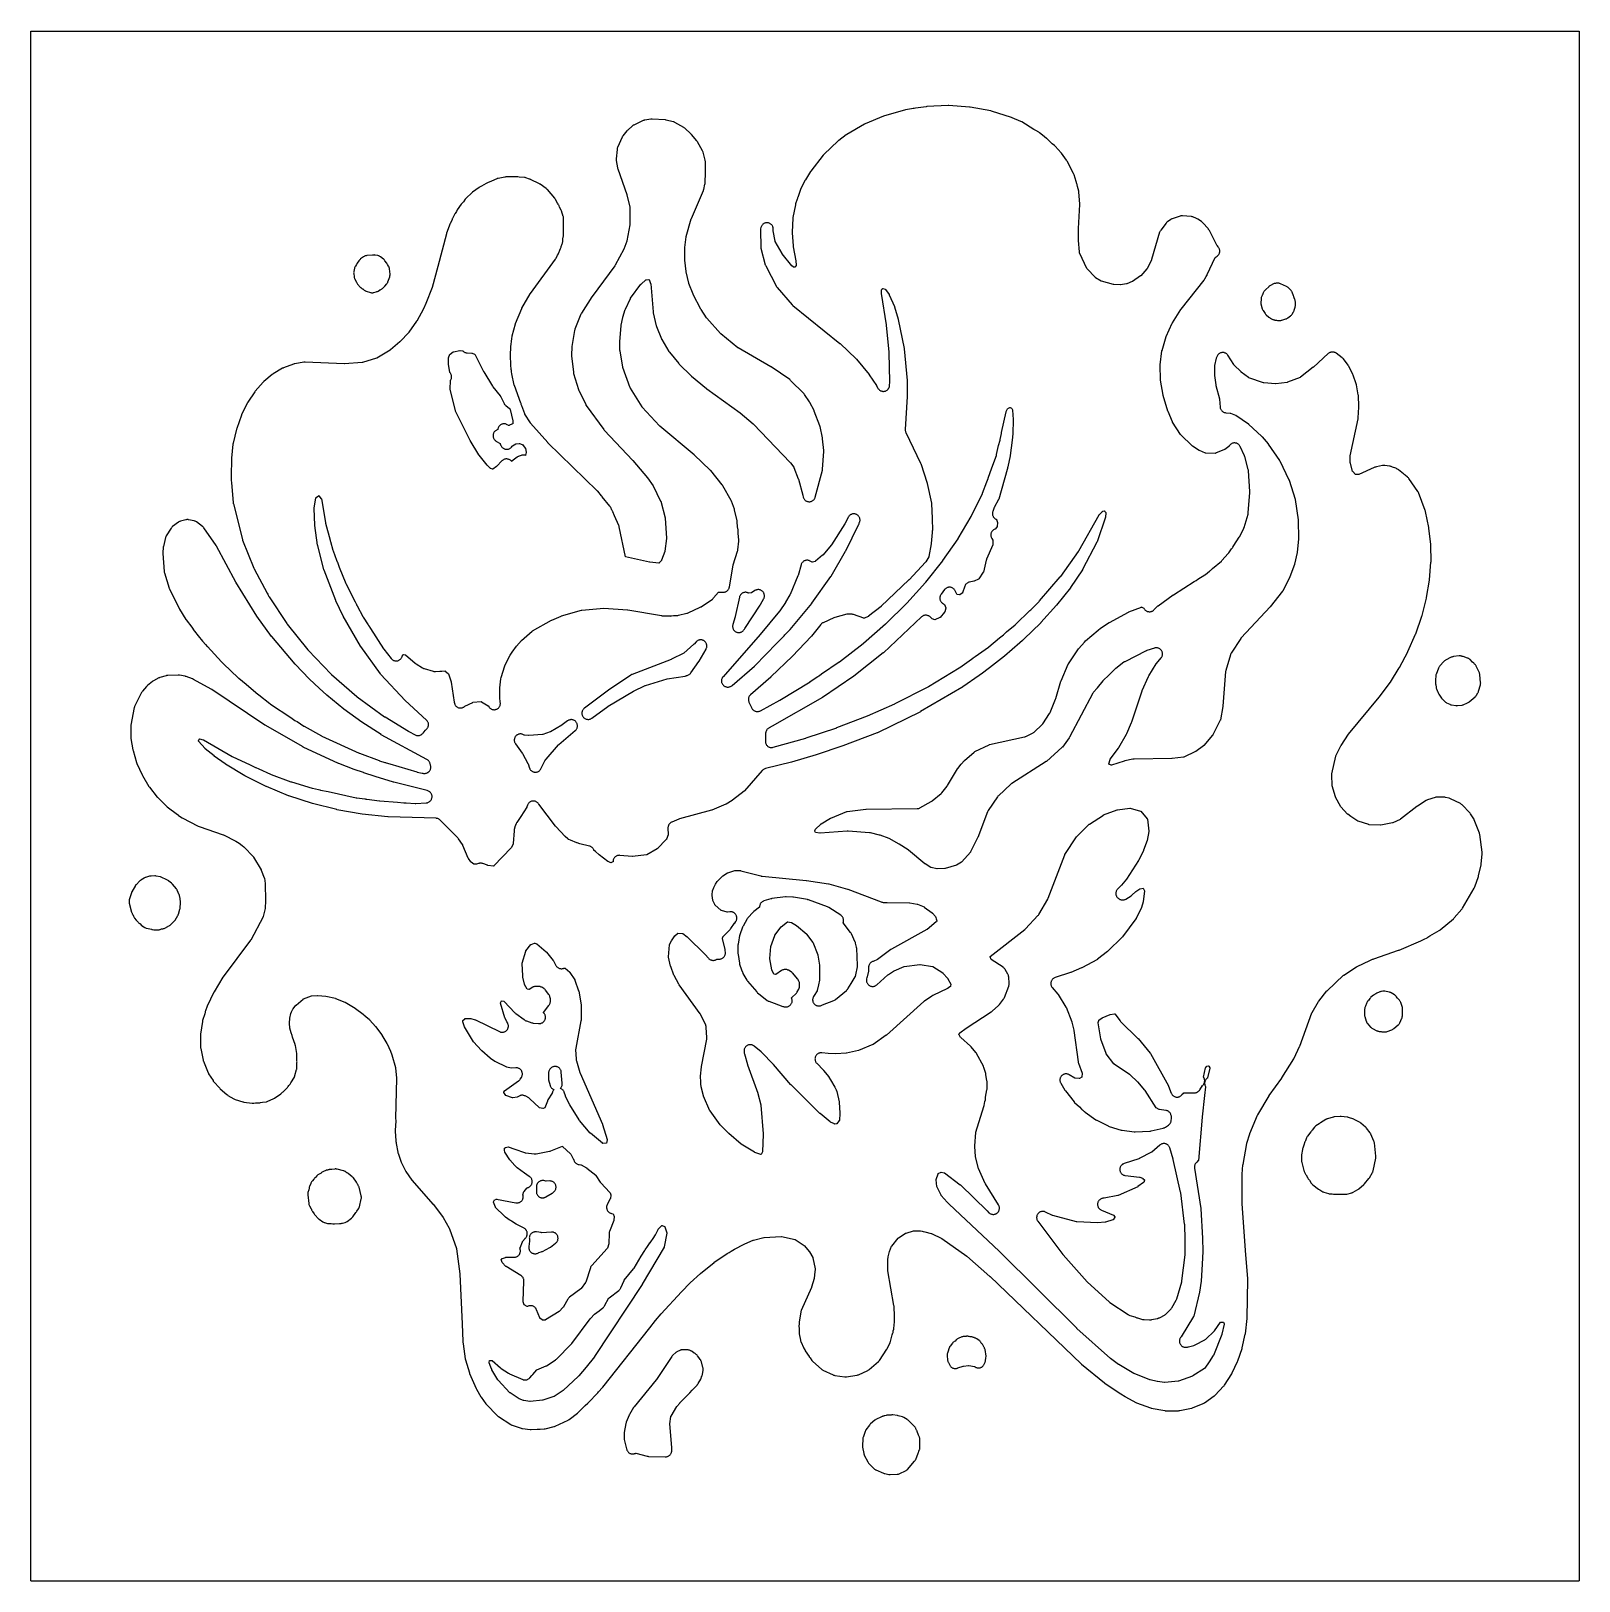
# Model space of a CAD drawing. Header units: millimetres. Extents: x 0 to 300, y 0 to 300.
import ezdxf

# ---------------------------------------------------------------- set-up
doc = ezdxf.new("R2010")
doc.units = ezdxf.units.MM
doc.layers.add('CUT', color=7, linetype='CONTINUOUS')

msp = doc.modelspace()

# ---------------------------------------------------------------- linework, layer by layer
at = {"layer": 'CUT'}
for points in [[(299.6689, 299.9986), (299.6703, 299.9705), (299.6703, 0.0295), (299.6689, 0.0014), (299.6408, 0), (150.7335, 0), (147.8556, 0), (0.0295, 0), (0.0014, 0.0014), (0, 0.0295), (0, 299.9705), (0.0014, 299.9986), (0.0295, 300), (149.1219, 300), (151.6802, 300), (299.6408, 300)], [(56.0169, 153.091), (57.5024, 152.7939), (62.9544, 151.5971), (63.054, 151.5796), (64.5974, 151.3749), (64.676, 151.3592), (64.7965, 151.3414), (64.9915, 151.3227), (67.4825, 150.9924), (67.5576, 150.9848), (70.9309, 150.7519), (72.1493, 150.6348), (72.2823, 150.6294), (72.6286, 150.6346), (74.3721, 150.5142), (74.5137, 150.5128), (76.4969, 150.6103), (76.6127, 150.6217), (76.7268, 150.6442), (76.8381, 150.6776), (76.9458, 150.7216), (77.0486, 150.7759), (77.1457, 150.8398), (77.2362, 150.9129), (77.3192, 150.9943), (77.3939, 151.0835), (77.4596, 151.1794), (77.5158, 151.2812), (77.5618, 151.388), (77.5972, 151.4988), (77.6218, 151.6124), (77.6353, 151.7279), (77.6375, 151.8442), (77.6284, 151.9601), (77.6082, 152.0746), (77.577, 152.1866), (77.5351, 152.2951), (77.4829, 152.399), (77.4209, 152.4974), (77.3496, 152.5893), (77.2698, 152.6739), (77.1822, 152.7503), (77.1754, 152.7556), (77.072, 152.8289), (76.9614, 152.8908), (76.8449, 152.9407), (76.7237, 152.978), (70.2089, 154.6151), (70.1802, 154.6231), (66.6377, 155.7031), (64.4574, 156.4443), (64.4565, 156.4446), (64.394, 156.4659), (62.5391, 157.0964), (59.5614, 158.2134), (59.5182, 158.2316), (52.7057, 161.4148), (52.6629, 161.4369), (45.3124, 165.6201), (45.2741, 165.6439), (34.9805, 172.5751), (34.8851, 172.6331), (31.4391, 174.5135), (31.2863, 174.5835), (30.0256, 175.0572), (29.9344, 175.0873), (29.8411, 175.1101), (28.76, 175.3284), (28.6201, 175.3482), (28.4789, 175.3514), (26.4607, 175.2781), (26.3557, 175.2697), (26.2518, 175.2521), (26.1499, 175.2254), (24.9714, 174.8613), (24.8685, 174.8243), (24.7693, 174.7781), (23.6951, 174.216), (23.5893, 174.1536), (23.4904, 174.0807), (22.5342, 173.2966), (22.4533, 173.2238), (22.3793, 173.1441), (21.5746, 172.1936), (21.4914, 172.083), (21.4215, 171.9635), (20.0958, 169.3651), (20.0485, 169.2601), (20.0114, 169.1512), (19.985, 169.0391), (19.3579, 165.6675), (19.3427, 165.5579), (19.3377, 165.4474), (19.339, 163.2899), (19.3432, 163.1893), (19.356, 163.0893), (19.7361, 160.855), (19.7676, 160.7186), (20.4498, 158.3924), (20.5098, 158.2315), (21.513, 156.0349), (21.5728, 155.9208), (22.8395, 153.7875), (22.9271, 153.6596), (24.436, 151.736), (24.5316, 151.6281), (26.2191, 149.9406), (26.2853, 149.8792), (26.3559, 149.823), (28.3483, 148.3554), (28.3656, 148.3408), (28.4617, 148.2681), (28.4914, 148.2499), (29.1204, 147.7866), (29.2017, 147.7317), (29.2872, 147.6836), (32.3828, 146.1059), (32.5412, 146.039), (37.2257, 144.4453), (37.2466, 144.4373), (37.2668, 144.4278), (39.6376, 143.2024), (40.3104, 142.7745), (40.8925, 142.358), (41.191, 142.1078), (41.1946, 142.1048), (41.2051, 142.0959), (41.2084, 142.0932), (43.0551, 140.1599), (43.0769, 140.1343), (43.0958, 140.1064), (44.5592, 137.6474), (44.5716, 137.6244), (44.5819, 137.6003), (45.1592, 136.0749), (45.168, 136.0478), (45.1742, 136.0201), (45.3467, 135.0243), (45.3498, 135.0015), (45.3511, 134.9785), (45.4096, 131.657), (45.4091, 131.6202), (45.3468, 130.1956), (45.3443, 130.1678), (45.3392, 130.1403), (44.9738, 128.5855), (44.9668, 128.5604), (44.9555, 128.537), (42.5457, 124.0463), (42.5342, 124.0267), (42.5212, 124.0079), (37.2173, 116.9547), (37.1533, 116.8606), (35.4335, 114.0547), (35.3705, 113.9378), (34.0973, 111.2271), (34.0384, 111.0756), (33.8642, 110.5194), (33.7829, 110.34), (33.7361, 110.22), (33.7025, 110.0956), (33.6404, 109.805), (33.227, 108.4851), (33.1869, 108.314), (32.7969, 105.8502), (32.7848, 105.743), (32.7825, 105.6351), (32.8365, 103.283), (32.8436, 103.1772), (32.86, 103.0725), (33.3179, 100.8109), (33.3454, 100.7016), (33.3831, 100.5954), (34.2861, 98.3836), (34.3313, 98.2856), (34.3852, 98.1921), (35.238, 96.8545), (35.2945, 96.7734), (35.3575, 96.6972), (36.5402, 95.3821), (36.6332, 95.2895), (37.9194, 94.1408), (38.0132, 94.0652), (38.1141, 93.9993), (39.2618, 93.33), (39.3762, 93.2712), (39.4962, 93.2251), (40.9878, 92.7414), (41.0963, 92.7118), (41.2071, 92.6924), (42.8268, 92.4872), (42.9677, 92.4777), (43.1088, 92.4848), (43.4562, 92.5231), (44.2033, 92.5499), (44.3226, 92.5602), (44.4402, 92.5823), (44.8172, 92.6727), (45.4948, 92.7472), (45.6147, 92.7666), (45.7321, 92.798), (45.8457, 92.8411), (46.9129, 93.3092), (47.0268, 93.3666), (47.134, 93.4358), (48.3339, 94.3035), (48.4194, 94.3715), (48.4954, 94.4441), (48.5417, 94.4786), (48.5648, 94.4986), (48.6397, 94.5538), (48.7156, 94.6146), (48.7863, 94.6815), (49.632, 95.5481), (49.7025, 95.6271), (49.7658, 95.712), (49.9105, 95.9249), (50.1609, 96.187), (50.2512, 96.2933), (50.3286, 96.4094), (50.9803, 97.5218), (51.0302, 97.6163), (51.0714, 97.7148), (51.1037, 97.8165), (51.42, 98.9917), (51.4422, 99.0907), (51.456, 99.1913), (51.4612, 99.2926), (51.4698, 100.2319), (51.4735, 100.2503), (51.4922, 100.3735), (51.4979, 100.4979), (51.4907, 100.6222), (51.4747, 100.768), (51.4847, 101.8661), (51.4805, 101.9782), (51.4658, 102.0894), (51.1878, 103.6359), (51.167, 103.7298), (51.1387, 103.8217), (50.6266, 105.2776), (50.5445, 105.5637), (50.5325, 105.6056), (50.3849, 106.1199), (50.1267, 107.0198), (50.0317, 107.9969), (50.1001, 108.9062), (50.3008, 109.8537), (50.4293, 110.1587), (50.7104, 110.6651), (50.753, 110.7312), (51.2675, 111.4251), (51.2893, 111.4512), (51.3139, 111.4747), (52.6788, 112.6365), (52.6997, 112.6527), (52.7241, 112.6629), (54.3322, 113.2496), (55.4714, 113.3294), (55.4936, 113.3301), (55.5158, 113.3292), (57.0567, 113.2075), (58.9305, 112.7839), (58.9554, 112.7772), (58.9797, 112.7683), (60.7252, 112.0409), (60.7993, 112.0038), (62.7346, 110.8614), (62.7871, 110.8266), (64.2897, 109.7119), (64.3622, 109.648), (64.4288, 109.5892), (64.8216, 109.243), (65.4989, 108.6459), (65.5851, 108.5648), (65.5957, 108.5542), (66.696, 107.3066), (67.8865, 105.7331), (67.927, 105.6722), (68.8946, 104.0038), (68.9213, 103.9522), (69.5689, 102.5349), (69.8408, 101.8241), (70.5697, 99.4017), (70.5774, 99.37), (70.5816, 99.3377), (70.7324, 97.3103), (70.7339, 97.2542), (70.5853, 89.6122), (70.5855, 89.5595), (70.5975, 89.0661), (70.4996, 87.1675), (70.5004, 87.03), (70.6112, 85.277), (70.6236, 85.1652), (70.6463, 85.055), (70.7007, 84.8427), (70.7008, 84.8414), (70.718, 84.6662), (71.0079, 82.9895), (71.0272, 82.899), (71.0534, 82.8102), (71.5869, 81.2296), (71.647, 81.0837), (72.4712, 79.4079), (72.5598, 79.2567), (73.6997, 77.6021), (73.7884, 77.4886), (77.8005, 72.9449), (77.8258, 72.9142), (79.4474, 70.812), (79.7584, 70.3658), (80.9696, 68.288), (81.0333, 68.1624), (82.387, 64.337), (82.3959, 64.3069), (82.4016, 64.276), (83.0334, 59.4321), (83.0379, 59.3812), (83.4675, 49.7466), (83.6037, 46.3529), (83.6157, 46.2257), (83.6284, 46.1393), (83.6337, 46.0202), (83.6452, 45.8998), (84.0726, 42.9795), (84.1108, 42.8078), (84.8646, 40.3005), (84.9124, 40.1695), (86.1792, 37.2412), (86.2461, 37.1095), (87.0883, 35.6771), (87.1444, 35.5904), (88.0708, 34.2859), (88.1276, 34.2123), (88.1898, 34.1432), (90.2726, 32.0059), (90.3717, 31.915), (90.4804, 31.8358), (92.8795, 30.2841), (92.9648, 30.2338), (93.054, 30.1907), (93.1464, 30.1551), (94.9074, 29.5589), (95.0348, 29.5234), (95.1653, 29.5022), (96.6449, 29.3449), (96.7343, 29.3387), (96.8238, 29.3393), (97.9563, 29.3884), (98.1809, 29.3773), (98.287, 29.3767), (98.3928, 29.3855), (98.4974, 29.4037), (98.544, 29.4139), (99.3112, 29.4472), (99.4264, 29.4578), (99.5401, 29.4794), (101.2503, 29.8912), (101.3655, 29.9251), (101.4767, 29.9704), (103.961, 31.1291), (104.0713, 31.1878), (104.175, 31.2576), (105.8071, 32.4851), (105.8782, 32.543), (105.9446, 32.606), (107.256, 33.9497), (107.8216, 34.4296), (107.9204, 34.5236), (109.6457, 36.363), (109.707, 36.4336), (109.8303, 36.5875), (110.6464, 37.4237), (110.7302, 37.5192), (119.7834, 49.0095), (120.8897, 50.3902), (120.9022, 50.4052), (122.0078, 51.6967), (125.9337, 55.9791), (127.6092, 57.6829), (129.5931, 59.5134), (129.6226, 59.5388), (132.2431, 61.6588), (132.2797, 61.6861), (133.9016, 62.8056), (134.7723, 63.3645), (135.0448, 63.5395), (135.1314, 63.5951), (135.5504, 63.8641), (136.1825, 64.2257), (138.0525, 65.2016), (138.2107, 65.2739), (139.8086, 65.9662), (139.8242, 65.9719), (139.8267, 65.9728), (139.8269, 65.9729), (139.866, 65.9873), (139.8696, 65.9883), (141.8916, 66.4991), (141.9198, 66.5048), (141.9485, 66.5077), (145.2505, 66.6892), (145.2772, 66.6894), (145.3034, 66.685), (147.9048, 66.1231), (147.9323, 66.1157), (147.9566, 66.1009), (149.6895, 64.9278), (149.7109, 64.9118), (149.729, 64.8924), (150.0115, 64.5626), (150.724, 63.6915), (151.3245, 62.6167), (151.3379, 62.5896), (151.3456, 62.5604), (151.7878, 60.4377), (151.7924, 60.4087), (151.7911, 60.3793), (151.6913, 59.2804), (151.5946, 58.5528), (151.1003, 56.8572), (151.0727, 56.7817), (149.1153, 52.373), (149.0782, 52.2789), (149.0491, 52.182), (149.0283, 52.083), (148.7006, 50.1131), (148.6878, 50.0061), (148.6845, 49.8984), (148.6887, 49.6126), (148.6799, 49.5597), (148.6675, 49.4593), (148.6636, 49.3582), (148.6683, 49.2572), (148.6991, 48.9071), (148.7121, 48.0317), (148.7179, 47.9302), (148.7322, 47.8296), (148.9544, 46.6372), (148.9865, 46.5062), (149.0332, 46.3797), (149.5913, 45.0924), (149.6366, 44.9992), (149.6898, 44.9102), (149.7999, 44.7428), (149.8, 44.7426), (149.8443, 44.6493), (149.8965, 44.5601), (150.6142, 43.4467), (150.6661, 43.3726), (150.7234, 43.3025), (150.8182, 43.1951), (151.1403, 42.7056), (151.2027, 42.6194), (151.2725, 42.539), (151.3491, 42.4651), (153.0247, 40.9875), (153.1152, 40.9152), (153.2122, 40.852), (153.3148, 40.7983), (155.256, 39.9008), (155.3634, 39.8573), (155.4745, 39.8244), (155.5882, 39.8023), (157.5447, 39.5201), (157.6622, 39.509), (157.7803, 39.5095), (157.8977, 39.5216), (159.8436, 39.8196), (159.9549, 39.8421), (160.0635, 39.875), (160.1686, 39.918), (161.9882, 40.7654), (162.0854, 40.8163), (162.1776, 40.8758), (162.264, 40.9434), (164.0352, 42.4666), (164.1135, 42.5403), (164.185, 42.6208), (164.249, 42.7074), (165.6934, 44.8585), (165.7474, 44.9468), (165.7935, 45.0395), (166.2962, 46.1686), (166.3301, 46.2536), (166.3576, 46.3409), (166.7192, 47.6667), (166.8408, 48.0121), (166.8742, 48.1246), (166.8966, 48.2398), (166.9199, 48.4023), (167.004, 48.7106), (167.0258, 48.8054), (167.0398, 48.9017), (167.1729, 50.1752), (167.1785, 50.3467), (167.1634, 50.7331), (167.1695, 50.7839), (167.1728, 50.8911), (167.1665, 50.9982), (167.1451, 51.2043), (167.0676, 53.1917), (167.0501, 53.3543), (165.8695, 60.0187), (165.8659, 60.0464), (165.8649, 60.0743), (165.8887, 62.1453), (165.914, 62.738), (166.1617, 63.746), (166.1678, 63.7672), (166.1754, 63.7879), (166.584, 64.7869), (166.5964, 64.8133), (166.6136, 64.8368), (167.8671, 66.381), (167.8883, 66.4044), (167.9139, 66.4228), (169.2197, 67.2623), (169.2262, 67.2651), (169.2526, 67.2764), (169.2985, 67.296), (169.4031, 67.3406), (170.8156, 67.7628), (170.8438, 67.7698), (170.8729, 67.7711), (172.0129, 67.7686), (172.1773, 67.7427), (172.5299, 67.6871), (172.6788, 67.6637), (173.0528, 67.6048), (174.2588, 67.2751), (174.2845, 67.2668), (174.3093, 67.2563), (176.2937, 66.305), (176.3157, 66.2933), (176.3366, 66.2798), (181.1368, 62.9016), (181.1875, 62.8617), (185.6333, 58.9543), (185.6529, 58.9362), (203.27, 42.0064), (203.3504, 41.9357), (207.7877, 38.3745), (207.8749, 38.3107), (208.1601, 38.1212), (209.6038, 37.0996), (209.6676, 37.0575), (210.9698, 36.2553), (211.7945, 35.7075), (211.8866, 35.6522), (213.8645, 34.5802), (214.0241, 34.5082), (216.689, 33.5336), (216.7805, 33.5042), (216.8741, 33.4822), (219.473, 32.9815), (219.5873, 32.9651), (219.7026, 32.9598), (222.1598, 32.9651), (222.2772, 32.9712), (222.3935, 32.9886), (224.6263, 33.437), (224.7413, 33.466), (224.8528, 33.5063), (226.9459, 34.381), (227.0634, 34.4378), (227.174, 34.507), (229.0606, 35.835), (229.1528, 35.9069), (229.2375, 35.9874), (230.8811, 37.7081), (230.9556, 37.7938), (231.0216, 37.8862), (232.4638, 40.1205), (232.5441, 40.266), (233.5866, 42.512), (233.6322, 42.6248), (234.4504, 44.9889), (234.4887, 45.1253), (235.0603, 47.7423), (235.0783, 47.8466), (235.454, 50.7939), (235.4636, 50.9316), (235.5509, 58.3607), (235.5475, 58.467), (235.1228, 63.9784), (234.4672, 73.0371), (234.4507, 74.5849), (234.4728, 78.75), (234.6242, 80.5611), (234.6321, 80.6198), (235.3763, 84.6591), (235.3896, 84.7157), (235.9173, 86.5574), (235.9419, 86.6267), (237.438, 90.1467), (237.4747, 90.2192), (239.67, 93.9013), (239.6968, 93.9423), (242.1285, 97.354), (242.1679, 97.413), (244.4519, 101.0551), (244.522, 101.1837), (245.5763, 103.4347), (245.6161, 103.5303), (247.9792, 109.9699), (247.9896, 109.9947), (248.0021, 110.0185), (249.2698, 112.1755), (249.3162, 112.2433), (250.8793, 114.2221), (250.8939, 114.2392), (250.9097, 114.2551), (254.1016, 117.2413), (254.1221, 117.2587), (254.144, 117.2743), (256.6288, 118.8744), (256.6941, 118.9109), (259.1713, 120.0991), (259.7229, 120.334), (259.7487, 120.345), (259.824, 120.377), (259.9479, 120.4298), (264.757, 122.0796), (264.8303, 122.1075), (269.0728, 123.8806), (269.2043, 123.9453), (269.685, 124.2193), (270.2638, 124.5033), (270.4095, 124.5879), (270.8152, 124.8635), (272.6245, 125.8948), (272.7154, 125.9521), (272.8008, 126.0174), (275.3865, 128.1835), (275.4601, 128.2505), (275.528, 128.3235), (276.9939, 130.0379), (277.0613, 130.1244), (277.1205, 130.2168), (279.3834, 134.1278), (279.4345, 134.2264), (279.4762, 134.3292), (280.1895, 136.3492), (280.2287, 136.4855), (280.7018, 138.5889), (280.7258, 138.7398), (280.9164, 140.7656), (280.9214, 140.9011), (280.9112, 141.0363), (280.4519, 144.4881), (280.4253, 144.6258), (280.3828, 144.7595), (279.3979, 147.328), (279.3507, 147.4353), (279.2931, 147.5375), (278.687, 148.5007), (278.6125, 148.6061), (278.5271, 148.7029), (277.0263, 150.2295), (276.9268, 150.32), (276.8178, 150.3988), (276.7006, 150.4649), (274.7809, 151.41), (274.6618, 151.4608), (274.538, 151.4985), (273.8211, 151.6752), (273.6787, 151.7013), (273.5343, 151.71), (272.1821, 151.7104), (272.0577, 151.7039), (271.9346, 151.6846), (271.8142, 151.6527), (270.3487, 151.1811), (270.212, 151.1276), (270.0828, 151.0579), (268.3786, 149.9986), (268.2726, 149.9245), (265.0915, 147.4357), (265.0635, 147.4162), (265.0334, 147.4), (263.6497, 146.757), (263.6175, 146.7443), (263.5841, 146.7353), (261.2992, 146.264), (261.274, 146.26), (261.2485, 146.2602), (259.0169, 146.3788), (258.9909, 146.3813), (258.9658, 146.3883), (256.8893, 147.0654), (256.8656, 147.0743), (256.8438, 147.0869), (255.5037, 147.9437), (254.8953, 148.4156), (254.8762, 148.4318), (254.8585, 148.4495), (253.5568, 149.8638), (252.5449, 151.7185), (252.5312, 151.7472), (252.5206, 151.7773), (251.9042, 153.8723), (251.8982, 153.8961), (251.8963, 153.9206), (251.8092, 156.1288), (251.8138, 156.2077), (251.814, 156.2109), (251.8148, 156.2256), (251.8164, 156.252), (252.5973, 159.6677), (252.6068, 159.7004), (252.6199, 159.7317), (253.5595, 161.6647), (253.601, 161.7369), (255.0361, 163.8739), (255.0715, 163.9214), (260.9958, 171.0961), (261.0316, 171.1418), (263.0956, 173.9033), (263.1489, 173.9807), (264.8824, 176.7245), (264.9328, 176.8123), (266.5021, 179.833), (266.5341, 179.8996), (268.0185, 183.2457), (268.0541, 183.3355), (269.2526, 186.7566), (269.2831, 186.8577), (270.1443, 190.245), (270.1638, 190.3364), (270.7426, 193.6864), (270.7565, 193.7979), (271.0184, 197.1741), (271.0218, 197.2879), (270.9648, 200.5332), (270.958, 200.6417), (270.6146, 203.8039), (270.597, 203.9164), (269.9651, 206.9848), (269.9412, 207.0807), (269.9095, 207.1743), (268.5705, 210.6489), (268.5127, 210.7761), (268.4406, 210.8957), (266.7234, 213.4018), (266.6486, 213.4998), (266.5641, 213.5896), (266.4709, 213.6702), (266.026, 214.0168), (265.8586, 214.1922), (265.791, 214.2578), (265.7183, 214.3179), (264.7329, 215.07), (264.6506, 215.1276), (264.5637, 215.178), (264.4818, 215.2168), (264.4176, 215.2618), (264.3109, 215.3213), (264.1987, 215.3697), (263.5693, 215.6039), (263.4266, 215.6644), (263.3333, 215.6994), (263.2375, 215.7266), (263.2366, 215.7267), (263.127, 215.7608), (262.9982, 215.7859), (262.1066, 215.9092), (261.9712, 215.9202), (261.9275, 215.9187), (261.8736, 215.9197), (261.7661, 215.9118), (261.6598, 215.8944), (260.4469, 215.6388), (260.251, 215.5987), (260.1211, 215.5643), (259.9958, 215.5156), (257.0251, 214.1659), (256.9973, 214.155), (256.9675, 214.1527), (256.4745, 214.1407), (256.4448, 214.1415), (256.4227, 214.1613), (255.8631, 214.7187), (255.8422, 214.7418), (255.8325, 214.7714), (255.4115, 216.3441), (255.4049, 216.3757), (255.4017, 216.4078), (255.341, 217.7471), (255.341, 217.773), (255.3454, 217.7985), (256.9018, 224.9307), (256.9175, 225.0179), (256.9267, 225.1061), (257.0672, 227.1951), (257.0681, 227.3406), (256.955, 229.4274), (256.9367, 229.5809), (256.5778, 231.5197), (256.5345, 231.686), (255.957, 233.3922), (255.8943, 233.543), (255.1183, 235.0991), (255.0633, 235.1975), (254.9993, 235.2904), (254.056, 236.5297), (253.9854, 236.6141), (253.9074, 236.6917), (253.8226, 236.7618), (252.6696, 237.6292), (252.5716, 237.6957), (252.4675, 237.7521), (252.3584, 237.7981), (252.2452, 237.833), (252.1292, 237.8566), (252.0114, 237.8687), (251.893, 237.8691), (251.7751, 237.8578), (251.6589, 237.835), (251.5455, 237.8008), (251.4361, 237.7556), (251.3316, 237.6998), (251.2332, 237.6341), (251.1417, 237.5589), (248.2731, 234.9553), (248.2392, 234.9267), (245.7539, 232.986), (245.7299, 232.9692), (245.7031, 232.9573), (243.2587, 232.0141), (243.2258, 232.0036), (243.1918, 231.9969), (240.9991, 231.6959), (240.967, 231.6933), (240.9347, 231.6941), (238.6609, 231.8759), (238.6353, 231.879), (238.6108, 231.8865), (235.7537, 232.8897), (235.7244, 232.9018), (235.6982, 232.9199), (234.2993, 233.9998), (234.2418, 234.0504), (232.8796, 235.4124), (232.8586, 235.4357), (232.8402, 235.4612), (231.6959, 237.2262), (231.6286, 237.3199), (231.5525, 237.4067), (231.4685, 237.4857), (231.3773, 237.5564), (231.2797, 237.618), (231.1767, 237.6699), (231.0691, 237.7116), (230.958, 237.7429), (230.8444, 237.7633), (230.7294, 237.7727), (230.6141, 237.7711), (230.4994, 237.7583), (230.3865, 237.7346), (230.2763, 237.7002), (230.17, 237.6554), (230.0685, 237.6005), (229.9727, 237.5362), (229.8836, 237.4629), (229.8018, 237.3815), (229.7283, 237.2925), (229.6637, 237.1969), (229.6086, 237.0956), (229.5288, 236.9306), (229.4741, 236.7974), (229.4356, 236.6585), (229.1375, 235.2597), (229.1188, 235.1449), (229.1113, 235.0289), (229.0866, 233.4991), (229.0891, 233.4), (229.0997, 233.3015), (229.3668, 231.5224), (229.3921, 231.3984), (230.0653, 228.8107), (230.0707, 228.785), (230.074, 228.759), (230.1958, 227.2191), (230.2101, 227.106), (230.2352, 226.9948), (230.2707, 226.8865), (230.3163, 226.782), (230.3716, 226.6823), (230.4361, 226.5883), (230.5092, 226.5009), (230.5904, 226.4208), (230.6787, 226.3488), (230.7735, 226.2854), (230.8739, 226.2314), (230.9789, 226.1871), (231.0877, 226.153), (231.1992, 226.1293), (231.3124, 226.1164), (232.1456, 226.061), (232.1758, 226.0575), (232.2046, 226.0479), (233.1879, 225.6639), (233.2195, 225.6494), (233.2491, 225.6313), (235.6774, 223.9526), (235.6955, 223.9391), (235.7125, 223.9242), (238.2747, 221.5093), (238.3198, 221.4619), (239.4863, 220.0932), (239.5265, 220.0403), (241.6873, 216.8475), (241.7288, 216.7761), (243.5247, 213.124), (243.5341, 213.1028), (243.5418, 213.081), (244.6951, 209.3845), (244.7013, 209.3615), (244.7056, 209.3382), (245.2729, 205.415), (245.279, 205.3391), (245.3388, 201.7354), (245.3369, 201.677), (245.1292, 199.1179), (245.1171, 199.0372), (244.6266, 196.8152), (244.6017, 196.7318), (243.7114, 194.3849), (243.6859, 194.3272), (242.3101, 191.6047), (242.2949, 191.578), (242.277, 191.553), (239.8887, 188.5596), (239.8588, 188.5249), (234.3009, 182.556), (234.2337, 182.4773), (234.1735, 182.3931), (232.3367, 179.5724), (232.2784, 179.4726), (232.2299, 179.3677), (232.1918, 179.2586), (231.3015, 176.2545), (231.2721, 176.1321), (231.2557, 176.0073), (230.7329, 169.3401), (230.7253, 169.2809), (230.2536, 166.6564), (230.2471, 166.628), (230.2351, 166.6014), (228.7885, 163.7624), (228.7701, 163.7312), (228.748, 163.7024), (227.0175, 161.7074), (226.9958, 161.6849), (226.9719, 161.6647), (225.4953, 160.5488), (225.4694, 160.5313), (225.4418, 160.5165), (223.1426, 159.4406), (223.1189, 159.4308), (223.0934, 159.4273), (220.8948, 159.2223), (220.8511, 159.2199), (213.5422, 159.074), (213.4347, 159.067), (213.3283, 159.0504), (211.7718, 158.7355), (211.6313, 158.6981), (209.1861, 157.8856), (209.1593, 157.8781), (209.1336, 157.8885), (208.6546, 158.1093), (208.6287, 158.1228), (208.6354, 158.1513), (208.8875, 159.0243), (208.8964, 159.0505), (208.9123, 159.0733), (210.527, 161.1802), (210.6177, 161.3169), (212.1026, 163.9274), (212.1634, 164.0502), (213.0678, 166.1721), (213.1039, 166.2682), (215.077, 172.2767), (215.1002, 172.3364), (216.3469, 175.0963), (216.384, 175.1659), (217.8286, 177.4914), (217.8733, 177.5539), (218.7713, 178.6549), (218.8415, 178.7503), (218.902, 178.8522), (218.9522, 178.9595), (218.9916, 179.0712), (219.0197, 179.1863), (219.0363, 179.3035), (219.0413, 179.4219), (219.0347, 179.5402), (219.0164, 179.6572), (218.9866, 179.7718), (218.9457, 179.883), (218.894, 179.9896), (218.8321, 180.0906), (218.7605, 180.1849), (218.6799, 180.2718), (218.5912, 180.3503), (218.4952, 180.4196), (218.3928, 180.4792), (218.285, 180.5284), (218.1729, 180.5667), (218.0576, 180.5938), (217.9402, 180.6093), (217.8218, 180.6132), (217.7036, 180.6055), (217.5868, 180.5861), (217.4724, 180.5553), (216.0399, 180.0923), (215.9534, 180.0607), (215.8696, 180.0225), (211.7191, 177.9344), (211.6208, 177.879), (211.5282, 177.8147), (209.9885, 176.6342), (209.8861, 176.546), (208.7596, 175.4606), (208.7107, 175.4189), (208.6404, 175.3478), (208.6262, 175.3321), (207.567, 174.3115), (207.4658, 174.201), (206.4129, 172.8963), (206.372, 172.8471), (206.3649, 172.8369), (205.7064, 172.0209), (205.6392, 171.9291), (205.581, 171.8313), (201.0346, 163.2924), (200.9882, 163.2187), (199.6588, 161.4133), (199.6397, 161.3899), (199.6183, 161.3685), (196.5643, 158.6142), (196.5445, 158.5978), (196.5234, 158.5832), (189.8464, 154.3752), (189.7508, 154.3083), (189.6622, 154.2324), (187.2748, 151.9773), (187.1831, 151.8804), (187.1027, 151.774), (185.3062, 149.0992), (185.2373, 148.983), (185.182, 148.8598), (183.2754, 143.8872), (183.2519, 143.8337), (181.8983, 141.1268), (181.8857, 141.1041), (181.8694, 141.084), (180.1955, 139.191), (180.1759, 139.1708), (180.1528, 139.1546), (179.185, 138.5434), (179.1609, 138.5298), (179.1349, 138.5208), (176.9707, 137.8838), (176.9448, 137.8774), (176.9182, 137.8758), (175.4502, 137.849), (175.4161, 137.8503), (175.3824, 137.8555), (174.2596, 138.0949), (174.2284, 138.1033), (174.1997, 138.1183), (173.0859, 138.78), (173.0666, 138.7925), (173.0482, 138.8065), (169.8732, 141.4284), (169.7748, 141.5015), (168.0627, 142.6432), (167.9662, 142.7012), (166.272, 143.6141), (166.1282, 143.6798), (164.4119, 144.3306), (164.2691, 144.3747), (162.538, 144.7944), (162.439, 144.814), (162.3386, 144.8253), (158.1912, 145.1139), (158.0214, 145.1137), (152.7789, 144.7348), (152.7443, 144.7343), (152.71, 144.7378), (151.8999, 144.8679), (151.8711, 144.8741), (151.8581, 144.9005), (151.7479, 145.1575), (151.7378, 145.1846), (151.7472, 145.2119), (151.8575, 145.489), (151.8707, 145.5177), (151.8923, 145.5408), (152.8948, 146.5066), (152.9216, 146.5295), (152.9509, 146.5491), (154.7873, 147.626), (154.8605, 147.6625), (157.9344, 148.9397), (157.9598, 148.949), (157.9864, 148.9535), (161.5933, 149.3967), (161.6611, 149.4012), (171.5176, 149.4888), (171.6361, 149.4957), (171.7533, 149.5143), (171.8681, 149.5444), (171.9794, 149.5857), (172.086, 149.6377), (174.2875, 150.8506), (174.3844, 150.9102), (174.4752, 150.9786), (176.1721, 152.3882), (176.2633, 152.4722), (176.3452, 152.5652), (177.3347, 153.8117), (177.4243, 153.9413), (179.3698, 157.1905), (179.4121, 157.252), (180.092, 158.1206), (180.7215, 158.7948), (182.5726, 160.4301), (182.6961, 160.5287), (185.517, 161.8652), (185.5483, 161.8779), (185.5809, 161.887), (192.3061, 163.3642), (192.405, 163.3904), (192.5012, 163.4249), (192.5942, 163.4674), (193.9925, 164.1812), (194.0891, 164.2362), (194.1801, 164.3), (194.2649, 164.3719), (195.6991, 165.7078), (195.7962, 165.8094), (195.8806, 165.9217), (197.1827, 167.8807), (197.2434, 167.9825), (197.2937, 168.0898), (198.3534, 170.6748), (198.3955, 170.7954), (199.3677, 174.144), (199.3939, 174.2166), (200.8033, 177.4466), (200.8152, 177.4708), (200.8292, 177.4938), (202.7883, 180.4096), (202.8331, 180.4681), (203.9367, 181.7403), (204.1572, 181.9543), (206.5675, 184.0501), (207.0711, 184.4217), (208.7418, 185.5123), (208.7845, 185.5377), (212.4736, 187.5315), (212.5408, 187.5627), (214.9789, 188.5136), (215.0055, 188.5225), (215.031, 188.5105), (215.4165, 188.305), (215.4415, 188.29), (215.4433, 188.2863), (215.497, 188.1847), (215.5603, 188.0888), (215.6325, 187.9993), (215.7128, 187.9172), (215.8007, 187.8431), (215.8952, 187.7778), (215.9956, 187.7218), (216.1008, 187.6757), (216.21, 187.6398), (216.3221, 187.6146), (216.4362, 187.6002), (216.551, 187.5967), (216.6657, 187.6043), (216.7791, 187.6228), (216.8903, 187.6521), (216.9981, 187.6918), (217.1016, 187.7417), (217.1999, 187.8013), (217.292, 187.87), (217.3771, 187.9472), (218.1698, 188.7384), (218.1871, 188.7544), (218.2057, 188.769), (221.1172, 190.8775), (221.1499, 190.8996), (225.1673, 193.4236), (225.4224, 193.5591), (225.5511, 193.6383), (225.8953, 193.881), (227.2604, 194.7387), (227.395, 194.837), (228.1379, 195.4627), (228.2244, 195.5237), (228.3289, 195.6065), (228.7131, 195.9472), (230.4454, 197.4062), (230.5571, 197.5134), (231.7773, 198.845), (231.8369, 198.9154), (231.891, 198.9901), (232.4164, 199.7783), (232.532, 199.917), (232.5914, 199.9945), (232.6442, 200.0765), (232.8635, 200.449), (233.9046, 202.0108), (233.987, 202.1552), (234.7558, 203.7496), (234.7927, 203.8343), (234.823, 203.9216), (235.6074, 206.5004), (235.6393, 206.6311), (235.6563, 206.7645), (235.9345, 210.6778), (235.9351, 210.8392), (235.6775, 214.8795), (235.6636, 215.0004), (235.6376, 215.1191), (234.9556, 217.6179), (234.9256, 217.7123), (234.8879, 217.8039), (234.0737, 219.5721), (234.0195, 219.676), (233.9555, 219.7741), (233.8822, 219.8655), (233.8004, 219.9493), (233.7108, 220.0248), (233.6142, 220.0911), (233.5117, 220.1477), (233.4041, 220.1941), (233.2925, 220.2297), (233.1779, 220.2543), (233.0615, 220.2676), (232.9444, 220.2695), (232.8276, 220.2599), (232.7124, 220.239), (232.5997, 220.207), (232.4906, 220.1642), (232.3863, 220.1109), (232.2877, 220.0476), (232.1957, 219.9751), (232.1112, 219.894), (232.035, 219.805), (231.9679, 219.709), (231.9184, 219.6303), (231.9024, 219.6073), (231.8805, 219.5896), (231.0838, 219.0061), (231.0535, 218.9866), (231.0211, 218.9709), (229.3131, 218.2674), (229.2854, 218.2576), (229.2561, 218.2563), (227.4511, 218.2641), (227.422, 218.2657), (227.3945, 218.2756), (226.179, 218.7844), (226.1531, 218.7967), (226.1285, 218.8115), (224.8328, 219.6754), (224.8115, 219.691), (224.7917, 219.7084), (222.5926, 221.8176), (222.5689, 221.8432), (222.5483, 221.8713), (220.9729, 224.3149), (220.9601, 224.3368), (220.9492, 224.3597), (220.1079, 226.3322), (220.0839, 226.3994), (219.1983, 229.4331), (219.183, 229.4991), (218.6809, 232.4087), (218.6724, 232.4911), (218.58, 235.3281), (218.5802, 235.3524), (218.5824, 235.3766), (218.9396, 238.1163), (218.9434, 238.1387), (218.9489, 238.1607), (219.7234, 240.8416), (219.7304, 240.8629), (219.7389, 240.8836), (220.9107, 243.4341), (220.9486, 243.504), (222.5967, 246.1122), (222.635, 246.166), (227.1102, 251.7718), (227.1898, 251.8841), (227.2559, 252.0047), (227.4732, 252.4612), (227.6083, 252.6705), (227.658, 252.7549), (227.7007, 252.8432), (228.1759, 253.9375), (229.2252, 256.1421), (229.2398, 256.1691), (229.264, 256.1879), (229.6134, 256.4313), (229.7075, 256.5039), (229.7938, 256.5855), (229.8717, 256.6753), (229.9404, 256.7723), (229.999, 256.8756), (230.0472, 256.9843), (230.0844, 257.0971), (230.1103, 257.2131), (230.1246, 257.3311), (230.1271, 257.4499), (230.1179, 257.5684), (230.0969, 257.6854), (230.0646, 257.7997), (230.021, 257.9103), (229.9668, 258.016), (229.9023, 258.1159), (229.8283, 258.2088), (229.6652, 258.3942), (229.6495, 258.4135), (229.6373, 258.4352), (228.1915, 261.2686), (228.1187, 261.3923), (228.0317, 261.5065), (227.9825, 261.5635), (227.9736, 261.5828), (227.9211, 261.6744), (227.8608, 261.7611), (227.793, 261.8421), (226.912, 262.8066), (226.908, 262.8106), (226.8113, 262.9228), (226.742, 262.9966), (226.6668, 263.0643), (226.5862, 263.1254), (225.9042, 263.5986), (225.7837, 263.6721), (225.6553, 263.731), (224.9083, 264.0216), (224.7992, 264.0581), (224.687, 264.0841), (224.5729, 264.0991), (222.9261, 264.2363), (222.8028, 264.2402), (222.6798, 264.2315), (222.5584, 264.2101), (222.4398, 264.1765), (220.9434, 263.6672), (220.8373, 263.6253), (220.7356, 263.5736), (220.6393, 263.5124), (220.0079, 263.0679), (219.9116, 262.9925), (219.8235, 262.9077), (219.7445, 262.8143), (218.6883, 261.429), (218.6266, 261.3401), (218.5732, 261.246), (218.5285, 261.1474), (218.4929, 261.0453), (216.9162, 255.7734), (216.908, 255.7498), (216.8979, 255.7268), (216.0417, 253.99), (216.0289, 253.9667), (216.0122, 253.9461), (214.8326, 252.6146), (214.8148, 252.5961), (214.7942, 252.5811), (213.2285, 251.5361), (213.2022, 251.5204), (213.1744, 251.5075), (212.1107, 251.0784), (212.0783, 251.0674), (212.0449, 251.0603), (210.9228, 250.8856), (210.8962, 250.8827), (210.8695, 250.8822), (209.6044, 250.9128), (209.5793, 250.9145), (209.5549, 250.9203), (207.229, 251.5797), (207.2048, 251.5876), (207.1824, 251.5995), (206.0956, 252.2383), (206.0722, 252.2535), (206.0521, 252.2728), (204.4052, 254.0074), (204.3844, 254.0318), (204.3693, 254.06), (203.0109, 256.9677), (203, 256.9942), (202.9944, 257.0224), (202.9614, 257.2429), (202.7759, 259.4639), (202.7739, 259.5199), (202.7968, 261.7564), (203.0673, 266.4001), (203.0649, 266.5734), (202.8727, 268.793), (202.8571, 268.9084), (202.8303, 269.0217), (202.5769, 269.9016), (202.527, 270.2025), (202.501, 270.3217), (202.4631, 270.4375), (202.3016, 270.8571), (201.9175, 272.1907), (201.8794, 272.3022), (201.8304, 272.4095), (200.5864, 274.8166), (200.5401, 274.8981), (200.4877, 274.9758), (199.4927, 276.3312), (199.4101, 276.4318), (198.2325, 277.7169), (198.1259, 277.8197), (197.6984, 278.1839), (196.728, 279.1115), (196.6065, 279.2132), (195.7909, 279.8087), (195.2266, 280.2895), (195.1511, 280.3488), (195.071, 280.4018), (194.5248, 280.7333), (194.4933, 280.7563), (194.38, 280.8297), (194.1489, 280.9614), (191.7798, 282.3992), (191.6372, 282.4732), (189.9298, 283.2184), (189.8184, 283.2606), (185.9509, 284.5093), (185.794, 284.5485), (181.806, 285.2636), (181.6791, 285.2794), (177.6618, 285.5643), (177.5186, 285.5659), (173.4248, 285.3668), (173.2974, 285.3538), (171.2506, 285.0332), (170.9611, 285.0089), (170.7998, 284.9841), (170.4793, 284.9124), (169.2661, 284.7224), (169.1265, 284.692), (165.2072, 283.5883), (165.0629, 283.5376), (161.4668, 282.0085), (161.3379, 281.9443), (157.9517, 279.9961), (157.8308, 279.9165), (156.3725, 278.8243), (156.2659, 278.7342), (153.4959, 276.1056), (153.4331, 276.0413), (153.3752, 275.9725), (150.9723, 272.8873), (150.8968, 272.7785), (149.9172, 271.1852), (149.8698, 271.1006), (149.0536, 269.4956), (148.9904, 269.3474), (148.4426, 267.7791), (148.4012, 267.6833), (148.357, 267.564), (148.329, 267.4542), (148.0152, 266.5558), (147.9888, 266.4701), (147.9689, 266.3828), (147.5011, 263.9068), (147.482, 263.7479), (147.3404, 261.0882), (147.3421, 260.9332), (147.5363, 258.3872), (147.5548, 258.2498), (148.0798, 255.5441), (148.0835, 255.52), (148.0852, 255.4958), (148.1093, 254.6695), (148.1088, 254.6413), (148.0955, 254.6166), (147.931, 254.3425), (147.9147, 254.3181), (147.8855, 254.3159), (147.6133, 254.3085), (147.5831, 254.3092), (147.5588, 254.3273), (147.3161, 254.5276), (147.2932, 254.5486), (147.2727, 254.5718), (145.4173, 256.8996), (145.4032, 256.9187), (145.3907, 256.9389), (144.0774, 259.2641), (144.0627, 259.2939), (144.055, 259.3262), (143.6882, 261.3491), (143.6848, 261.3731), (143.6834, 261.3973), (143.6778, 261.7125), (143.6698, 261.8313), (143.65, 261.9487), (143.6187, 262.0637), (143.5762, 262.1749), (143.5228, 262.2814), (143.4591, 262.3821), (143.3858, 262.4759), (143.3036, 262.5621), (143.2132, 262.6396), (143.1155, 262.7078), (143.0116, 262.766), (142.9024, 262.8136), (142.789, 262.8501), (142.6726, 262.8753), (142.5543, 262.8887), (142.4352, 262.8904), (142.3165, 262.8802), (142.1994, 262.8584), (142.0851, 262.825), (141.9746, 262.7805), (141.8691, 262.7252), (141.7696, 262.6598), (141.6771, 262.5848), (141.5924, 262.501), (141.5165, 262.4092), (141.4501, 262.3103), (141.3938, 262.2054), (141.3481, 262.0954), (141.3136, 261.9814), (141.2416, 261.6924), (141.2207, 261.5899), (141.2089, 261.486), (141.2062, 261.3814), (141.2606, 258.2414), (141.272, 258.0961), (141.3008, 257.9533), (142.1483, 254.7723), (142.1885, 254.6485), (142.242, 254.5298), (144.2891, 250.5732), (144.3625, 250.45), (144.4502, 250.3363), (147.3322, 247.0286), (147.4043, 246.9528), (147.4826, 246.8836), (156.5881, 239.5236), (156.6227, 239.4934), (159.7609, 236.5326), (159.8148, 236.4745), (162.2412, 233.4871), (162.2713, 233.4467), (163.6646, 231.4015), (163.6936, 231.3545), (163.9635, 230.8673), (164.0262, 230.7663), (164.0986, 230.672), (164.18, 230.5853), (164.2696, 230.5071), (164.3665, 230.4381), (164.4697, 230.3791), (164.5783, 230.3305), (164.6911, 230.293), (164.8071, 230.2668), (164.9251, 230.2522), (165.044, 230.2494), (165.1626, 230.2583), (165.2797, 230.279), (165.3942, 230.3111), (165.5049, 230.3544), (165.6109, 230.4084), (165.7109, 230.4727), (165.8041, 230.5466), (165.8895, 230.6293), (165.9664, 230.72), (166.0338, 230.818), (166.0913, 230.9221), (166.1381, 231.0314), (166.1739, 231.1448), (166.1983, 231.2612), (166.2111, 231.3794), (166.2498, 232.0458), (166.2514, 232.1467), (166.1057, 237.7361), (166.1013, 237.8122), (165.6291, 243.0675), (165.6184, 243.1524), (164.6416, 249.1675), (164.6386, 249.1926), (164.6377, 249.218), (164.6431, 249.8483), (164.6448, 249.8771), (164.6621, 249.9001), (164.8483, 250.1249), (164.8672, 250.1456), (164.8944, 250.1393), (165.3662, 250.0066), (165.3935, 249.9975), (165.4112, 249.9749), (166.1048, 248.9939), (166.1211, 248.9681), (166.1347, 248.9407), (167.1324, 246.6506), (167.1557, 246.5877), (167.8879, 244.2119), (167.9028, 244.1535), (169.0278, 238.5578), (169.037, 238.4946), (169.6046, 232.3398), (169.6071, 232.2905), (169.6362, 229.2739), (169.635, 229.2297), (169.2283, 222.8922), (169.2268, 222.7686), (169.238, 222.6455), (169.2618, 222.5242), (169.2979, 222.4059), (169.346, 222.2921), (172.2128, 216.3764), (172.2434, 216.3006), (173.4781, 212.5081), (173.495, 212.4446), (174.2971, 208.5885), (174.3009, 208.5659), (174.303, 208.5431), (174.4528, 205.6716), (174.4858, 203.3334), (174.4848, 203.2889), (174.4646, 202.9525), (174.2782, 200.7774), (174.2704, 200.7198), (173.8165, 198.2594), (173.8102, 198.2326), (173.7969, 198.2086), (173.218, 197.2681), (173.2009, 197.2432), (173.1813, 197.2201), (169.9718, 193.803), (169.9489, 193.78), (164.5946, 188.6636), (164.5509, 188.6257), (162.1552, 186.7425), (162.1273, 186.723), (162.0973, 186.7068), (161.2825, 186.3251), (161.2556, 186.314), (161.2278, 186.3227), (159.2299, 187.0561), (159.1081, 187.0936), (158.983, 187.1179), (158.856, 187.1289), (158.2945, 187.1475), (158.1741, 187.1454), (158.0545, 187.1313), (157.9369, 187.1052), (155.5915, 186.4608), (155.4256, 186.4018), (153.3393, 185.4825), (153.2363, 185.4311), (153.1387, 185.37), (153.0474, 185.2999), (152.9632, 185.2213), (152.8869, 185.135), (151.0637, 182.8605), (151.0298, 182.8218), (147.3996, 179.0133), (147.3833, 178.9969), (143.236, 174.9692), (143.2116, 174.9469), (139.2805, 171.5291), (139.1937, 171.4456), (139.1157, 171.3539), (139.0473, 171.2548), (138.9892, 171.1493), (138.9419, 171.0386), (138.9059, 170.9237), (138.8817, 170.8057), (138.8694, 170.6859), (138.8692, 170.5655), (138.881, 170.4457), (138.9048, 170.3277), (138.9403, 170.2126), (138.9871, 170.1017), (139.4797, 169.0815), (139.5098, 169.0104), (139.5609, 168.9043), (139.6223, 168.8037), (139.6932, 168.7096), (139.7729, 168.6229), (139.8608, 168.5444), (139.956, 168.475), (140.0575, 168.4152), (140.1644, 168.3656), (140.2756, 168.3268), (140.3901, 168.2991), (140.5068, 168.2827), (140.6245, 168.2778), (140.7422, 168.2845), (140.8586, 168.3028), (140.9726, 168.3323), (141.0832, 168.3729), (141.1893, 168.4241), (144.9326, 170.4644), (144.9825, 170.4932), (150.8152, 174.0461), (150.864, 174.0774), (152.3125, 175.0585), (152.5428, 175.1918), (152.6577, 175.2674), (153.0383, 175.5502), (156.468, 177.8733), (156.5296, 177.9179), (161.0861, 181.4455), (161.1389, 181.4889), (165.4482, 185.2366), (165.4996, 185.2839), (169.4804, 189.1753), (169.5315, 189.2285), (173.1704, 193.2521), (173.22, 193.3106), (176.5, 197.4399), (176.547, 197.5033), (179.47, 201.7256), (179.5173, 201.7996), (182.0219, 206.0516), (182.0669, 206.1354), (184.1708, 210.4575), (184.2184, 210.5693), (185.0269, 212.7722), (185.2824, 213.3619), (185.315, 213.4458), (186.0176, 215.4719), (186.8915, 217.8533), (186.9368, 218.0084), (187.3208, 219.7496), (187.6215, 220.8382), (187.6444, 220.9373), (187.858, 222.0799), (187.8738, 222.1954), (187.8768, 222.2713), (188.7634, 226.2924), (188.7701, 226.3175), (188.781, 226.341), (189.0609, 226.8819), (189.0761, 226.908), (189.1022, 226.9233), (189.4893, 227.1246), (189.5143, 227.1362), (189.5395, 227.1251), (189.8367, 226.9784), (189.863, 226.9637), (189.876, 226.9366), (189.9769, 226.6962), (189.9875, 226.6666), (189.9917, 226.6355), (190.139, 224.8338), (190.1407, 224.768), (190.0628, 222.0117), (189.944, 220.7891), (189.5434, 217.8202), (189.5358, 217.7761), (189.0808, 215.6292), (189.0393, 215.4435), (189.0363, 215.4302), (189.0142, 215.3312), (188.974, 215.1513), (187.3323, 209.4059), (187.3218, 209.3754), (187.308, 209.3463), (186.4544, 207.7615), (186.4095, 207.6688), (186.3727, 207.5726), (186.1775, 206.988), (186.1465, 206.878), (186.1261, 206.7655), (186.1165, 206.6516), (186.1177, 206.5373), (186.1299, 206.4237), (186.1528, 206.3117), (186.1862, 206.2023), (186.23, 206.0967), (186.2835, 205.9957), (186.3464, 205.9003), (186.4182, 205.8113), (186.498, 205.7295), (186.5853, 205.6557), (186.6792, 205.5905), (186.7789, 205.5346), (186.8835, 205.4884), (186.9124, 205.4772), (186.9218, 205.4509), (187.1067, 204.8428), (187.1142, 204.8122), (187.1119, 204.7808), (187.0301, 204.1489), (187.0246, 204.1187), (187.0102, 204.0916), (186.7315, 203.6281), (186.7162, 203.6051), (186.6901, 203.5963), (186.6715, 203.5909), (186.5605, 203.5528), (186.4537, 203.5041), (186.3523, 203.4452), (186.257, 203.3767), (186.1689, 203.2992), (186.0888, 203.2134), (186.0175, 203.1203), (185.9555, 203.0206), (185.9037, 202.9153), (185.8623, 202.8055), (185.8319, 202.6922), (185.8127, 202.5765), (185.8049, 202.4594), (185.8085, 202.3421), (185.8236, 202.2257), (185.85, 202.1114), (185.8874, 202.0002), (185.9355, 201.8932), (185.9938, 201.7914), (186.0138, 201.7602), (186.2025, 201.4295), (186.215, 201.4049), (186.2152, 201.3773), (186.1857, 200.6282), (186.1835, 200.6015), (186.1742, 200.5764), (184.9834, 197.7489), (184.9502, 197.6607), (184.9241, 197.5702), (184.3596, 195.2784), (184.3521, 195.2528), (184.338, 195.2301), (183.4587, 193.9457), (183.4425, 193.9241), (183.4184, 193.9119), (182.5562, 193.5222), (182.5257, 193.5104), (182.494, 193.502), (181.6577, 193.3281), (181.5486, 193.3001), (181.4427, 193.2619), (181.3408, 193.214), (181.2439, 193.1567), (181.1527, 193.0906), (181.0681, 193.0162), (180.9909, 192.9343), (180.9217, 192.8454), (180.8612, 192.7505), (180.8097, 192.6503), (180.768, 192.5458), (180.3133, 191.2321), (180.3024, 191.2052), (180.2785, 191.1889), (179.7837, 190.8855), (179.7566, 190.8707), (179.726, 190.8748), (179.2645, 190.9609), (179.235, 190.968), (179.2203, 190.9945), (178.8904, 191.6695), (178.8345, 191.7712), (178.7689, 191.8671), (178.6945, 191.9561), (178.6117, 192.0376), (178.5215, 192.1106), (178.4246, 192.1746), (178.322, 192.229), (178.2146, 192.2732), (178.1035, 192.3068), (177.9896, 192.3294), (177.8741, 192.341), (177.758, 192.3414), (177.6424, 192.3305), (177.5284, 192.3086), (177.4171, 192.2757), (177.3094, 192.2322), (177.2065, 192.1785), (177.1092, 192.1151), (177.0185, 192.0426), (176.9353, 191.9617), (176.8602, 191.8731), (176.1804, 190.9869), (176.1147, 190.8923), (176.0585, 190.7918), (176.0121, 190.6864), (175.976, 190.577), (175.9506, 190.4647), (175.9361, 190.3505), (175.9326, 190.2354), (175.9402, 190.1205), (175.9587, 190.0068), (175.988, 189.8955), (176.0279, 189.7874), (176.0779, 189.6837), (176.1377, 189.5853), (176.2066, 189.493), (176.284, 189.4078), (176.3693, 189.3304), (176.4616, 189.2615), (176.8301, 189.013), (176.854, 188.9951), (176.8662, 188.9678), (177.1091, 188.3433), (177.1183, 188.3156), (177.1105, 188.2876), (176.88, 187.5907), (176.87, 187.5648), (176.8534, 187.5427), (176, 186.5131), (175.9813, 186.4925), (175.9563, 186.4802), (174.9914, 186.0604), (174.9651, 186.0504), (174.9382, 186.0589), (174.423, 186.2492), (174.3945, 186.2614), (174.3712, 186.2818), (174.0579, 186.5857), (173.9723, 186.6612), (173.8799, 186.7283), (173.7815, 186.7862), (173.6781, 186.8345), (173.5706, 186.8728), (173.4599, 186.9007), (173.347, 186.918), (173.233, 186.9244), (173.1189, 186.92), (173.0058, 186.9048), (172.8946, 186.8788), (172.7864, 186.8425), (172.6821, 186.796), (172.5827, 186.7398), (172.4892, 186.6744), (172.4022, 186.6004), (165.0061, 179.6759), (164.9693, 179.6441), (159.2949, 175.1346), (159.2601, 175.1089), (153.2381, 170.9956), (153.1973, 170.97), (143.4858, 165.4222), (142.9175, 165.1418), (142.8117, 165.0828), (142.7123, 165.0134), (142.6205, 164.9343), (142.5371, 164.8464), (142.463, 164.7505), (142.3989, 164.6476), (142.372, 164.5927), (142.3578, 164.5691), (142.3096, 164.4688), (142.303, 164.4533), (142.2642, 164.349), (142.2353, 164.2416), (142.2164, 164.132), (142.2078, 164.0211), (142.1618, 162.551), (142.1639, 162.4325), (142.1777, 162.3147), (142.2031, 162.1989), (142.2398, 162.0862), (142.2875, 161.9776), (142.3456, 161.8743), (142.4136, 161.7772), (142.4909, 161.6873), (142.5767, 161.6054), (142.6701, 161.5324), (142.7703, 161.469), (142.8762, 161.4158), (142.9869, 161.3733), (143.1012, 161.342), (143.2181, 161.322), (143.3364, 161.3137), (143.4549, 161.3171), (143.5725, 161.3322), (143.688, 161.3588), (150.0259, 163.1528), (150.082, 163.1701), (155.9734, 165.1536), (156.0255, 165.1724), (161.905, 167.4588), (161.9494, 167.4771), (167.225, 169.7758), (167.2961, 169.8096), (173.6467, 173.0878), (173.718, 173.1277), (179.708, 176.756), (179.7828, 176.8052), (182.0596, 178.4281), (182.3325, 178.6036), (182.4133, 178.6605), (182.7802, 178.9417), (185.3481, 180.7721), (185.4193, 180.8269), (187.5135, 182.5701), (188.24, 183.127), (188.3231, 183.1968), (188.8524, 183.6845), (190.492, 185.0492), (190.5617, 185.1121), (193.3362, 187.8156), (193.5267, 187.9912), (193.6089, 188.0747), (193.6549, 188.1262), (195.1706, 189.6032), (195.2424, 189.6796), (199.2593, 194.3441), (199.3291, 194.4333), (202.7508, 199.2622), (202.8155, 199.364), (206.7975, 206.3844), (206.8115, 206.4067), (206.8291, 206.4262), (207.419, 207.0228), (207.4411, 207.043), (207.4703, 207.0499), (207.7582, 207.1033), (207.788, 207.1073), (207.809, 207.0858), (208.0494, 206.8142), (208.0669, 206.7924), (208.0673, 206.7644), (208.0382, 205.9327), (208.0356, 205.9027), (208.0271, 205.8738), (206.3669, 201.1542), (206.3334, 201.077), (203.5763, 195.7665), (203.5405, 195.7065), (201.227, 192.2925), (201.2017, 192.2579), (198.5371, 188.8746), (198.5111, 188.8438), (195.493, 185.5001), (195.4661, 185.4722), (192.1853, 182.2789), (192.0779, 182.1837), (192.0442, 182.1537), (191.9082, 182.0331), (191.4135, 181.5941), (188.453, 178.9984), (188.426, 178.9761), (185.5406, 176.73), (183.9331, 175.5394), (183.6453, 175.3263), (183.6016, 175.2939), (183.5491, 175.255), (180.378, 173.0353), (180.3541, 173.0205), (180.3133, 172.9953), (180.286, 172.9785), (180.206, 172.9291), (172.2076, 168.2647), (172.1697, 168.2444), (163.8418, 164.1558), (163.7897, 164.1332), (157.1797, 161.6321), (157.1551, 161.6234), (151.9878, 159.9207), (151.9734, 159.9162), (147.2211, 158.4817), (147.1921, 158.4737), (142.1634, 157.2278), (142.0464, 157.1924), (141.9335, 157.1453), (141.8261, 157.0869), (141.7252, 157.0179), (141.6318, 156.939), (141.5469, 156.851), (138.1126, 152.9061), (138.0926, 152.8852), (138.0707, 152.8664), (135.822, 151.1162), (135.7573, 151.0723), (134.5829, 150.383), (134.5088, 150.3461), (131.7894, 149.2196), (131.7204, 149.1958), (125.5634, 147.4866), (125.4383, 147.4444), (124.0797, 146.9003), (123.981, 146.8556), (123.8869, 146.8021), (123.7979, 146.7404), (123.7148, 146.6709), (123.6384, 146.5942), (123.5692, 146.5109), (123.5535, 146.4902), (123.4874, 146.3934), (123.431, 146.2906), (123.3849, 146.1828), (123.3496, 146.0711), (123.3253, 145.9564), (123.3124, 145.8399), (123.3109, 145.7227), (123.3551, 144.4883), (123.3547, 144.4585), (123.3455, 144.4302), (123.0191, 143.575), (123.0069, 143.5474), (122.9871, 143.5247), (121.2761, 141.7611), (121.2554, 141.7416), (121.2313, 141.7265), (119.1921, 140.5746), (119.1656, 140.5614), (119.1364, 140.5565), (116.4575, 140.2451), (116.4277, 140.2431), (116.3979, 140.2441), (113.9707, 140.4479), (113.8534, 140.452), (113.7363, 140.4446), (113.6205, 140.4258), (113.5071, 140.3958), (113.3971, 140.3549), (113.2917, 140.3034), (113.1918, 140.2419), (113.0984, 140.1709), (113.0123, 140.0911), (112.9345, 140.0033), (112.8656, 139.9084), (112.8063, 139.8071), (112.7572, 139.7006), (112.7187, 139.5897), (112.6913, 139.4756), (112.6751, 139.3594), (112.6703, 139.2422), (112.6705, 139.2246), (112.6457, 139.2087), (112.278, 138.9986), (112.2529, 138.9858), (112.2268, 138.9966), (111.7148, 139.2392), (111.6852, 139.2553), (111.6576, 139.2746), (110.0148, 140.5706), (109.2543, 141.1706), (109.0128, 141.361), (108.9913, 141.3798), (108.9834, 141.4079), (108.9469, 141.517), (108.9001, 141.6221), (108.8434, 141.7222), (108.7775, 141.8164), (108.7028, 141.9039), (108.62, 141.9839), (108.53, 142.0555), (108.4336, 142.1182), (108.3315, 142.1714), (108.2249, 142.2146), (108.1146, 142.2473), (106.2476, 142.7057), (105.7372, 142.8434), (105.6711, 142.8654), (104.4316, 143.3602), (104.1323, 143.5061), (104.0805, 143.5478), (104.0001, 143.6125), (103.9383, 143.6622), (103.4142, 144.0842), (101.5772, 146.0403), (101.5367, 146.0884), (98.3108, 150.3396), (98.2744, 150.3932), (98.249, 150.4355), (98.1776, 150.5315), (98.0969, 150.6198), (98.0079, 150.6997), (97.9113, 150.7704), (97.8082, 150.831), (97.6996, 150.8811), (97.5865, 150.9202), (97.4701, 150.9478), (97.3515, 150.9636), (97.2319, 150.9676), (97.1126, 150.9596), (96.9946, 150.9398), (96.8791, 150.9084), (96.7674, 150.8656), (96.6605, 150.8119), (96.5595, 150.7478), (96.4653, 150.6739), (96.379, 150.5911), (96.3014, 150.5001), (96.2332, 150.4018), (96.1751, 150.2972), (96.1277, 150.1873), (95.9928, 149.8258), (95.9808, 149.798), (95.966, 149.7715), (94.841, 147.9776), (94.0711, 146.8317), (94.0029, 146.7169), (93.9479, 146.5952), (93.9197, 146.5083), (93.8786, 146.4427), (93.8228, 146.3435), (93.7766, 146.2395), (93.7405, 146.1315), (93.55, 145.4573), (93.5214, 145.3301), (93.5068, 145.2005), (93.3653, 142.7618), (93.3622, 142.7332), (93.3511, 142.7067), (92.992, 141.9519), (92.9769, 141.9241), (92.9563, 141.9001), (89.6085, 138.3958), (89.5867, 138.3752), (89.5568, 138.377), (88.4099, 138.506), (88.385, 138.5099), (88.3612, 138.5178), (87.4639, 138.8603), (87.3462, 138.8984), (87.2251, 138.9242), (87.102, 138.9374), (86.9783, 138.9378), (86.8551, 138.9255), (86.7339, 138.9006), (86.6159, 138.8633), (86.2715, 138.7346), (86.2425, 138.7254), (86.2121, 138.7254), (85.7818, 138.7475), (85.7503, 138.7508), (85.7231, 138.7668), (85.1844, 139.1234), (85.1619, 139.1398), (85.1448, 139.1619), (84.6791, 139.8261), (84.6619, 139.8538), (84.6478, 139.8831), (83.623, 142.352), (83.5707, 142.4619), (83.5075, 142.5659), (82.7711, 143.6506), (82.7057, 143.7381), (82.6326, 143.8194), (79.2355, 147.2629), (79.1512, 147.3406), (79.0598, 147.4099), (78.9622, 147.4701), (78.8593, 147.5208), (78.7521, 147.5614), (78.6414, 147.5916), (78.5284, 147.6111), (78.4141, 147.6197), (69.1398, 147.8738), (69.0916, 147.877), (64.1259, 148.4155), (64.0854, 148.4213), (59.2325, 149.2858), (59.1904, 149.2948), (54.5123, 150.4792), (54.4767, 150.4894), (49.9272, 151.9456), (49.8809, 151.9625), (45.5667, 153.7462), (45.5261, 153.7648), (41.4244, 155.8308), (41.3832, 155.8536), (37.6337, 158.1269), (37.595, 158.1525), (35.4853, 159.6665), (35.4572, 159.6879), (33.7239, 161.0935), (33.7063, 161.109), (33.6899, 161.1258), (32.423, 162.5336), (32.4053, 162.5554), (32.4156, 162.5815), (32.5845, 162.9547), (32.5976, 162.9803), (32.6257, 162.9746), (33.3138, 162.8009), (33.3399, 162.793), (33.3641, 162.7806), (38.9485, 159.5754), (39.0444, 159.5259), (42.2959, 158.0303), (43.4396, 157.4763), (43.5032, 157.4477), (44.1041, 157.1985), (46.3924, 156.146), (46.4811, 156.1094), (50.3327, 154.6983), (50.4016, 154.6755), (54.4117, 153.4758), (54.4984, 153.4534), (55.644, 153.2019), (55.8887, 153.1241)], [(62.7457, 189.5349), (63.0063, 189.0063), (63.0418, 188.9397), (63.1722, 188.7125), (64.2396, 186.6539), (64.2982, 186.553), (65.2743, 185.0488), (65.3322, 184.9479), (65.3746, 184.8794), (65.7308, 184.3453), (68.2659, 180.4384), (68.327, 180.3527), (69.744, 178.5394), (69.821, 178.4502), (69.9064, 178.3691), (69.9993, 178.2967), (70.0988, 178.2337), (70.2041, 178.1808), (70.314, 178.1385), (70.4275, 178.1072), (70.5436, 178.0871), (70.6611, 178.0786), (70.7788, 178.0815), (70.8957, 178.0961), (71.0106, 178.122), (71.1224, 178.159), (71.23, 178.2068), (71.3325, 178.265), (71.4287, 178.3329), (71.5178, 178.4099), (71.5989, 178.4953), (71.6713, 178.5882), (71.7342, 178.6878), (71.7871, 178.793), (71.8294, 178.9029), (71.8397, 178.9402), (71.8487, 178.9675), (71.8516, 178.9762), (71.8672, 179.0032), (72.0511, 179.288), (72.0678, 179.3112), (72.0963, 179.3103), (72.4337, 179.2834), (72.4645, 179.2793), (72.4891, 179.2602), (74.3843, 177.6244), (74.4594, 177.5646), (74.539, 177.511), (75.7962, 176.7367), (75.888, 176.6855), (75.9839, 176.6426), (76.0831, 176.6083), (77.8754, 176.0747), (77.9779, 176.049), (78.0822, 176.0324), (78.1876, 176.0251), (78.2933, 176.0271), (79.1337, 176.0801), (79.5462, 176.1061), (80.1536, 176.1444), (80.1823, 176.1448), (80.2048, 176.127), (80.7585, 175.644), (80.7808, 175.6225), (80.7924, 175.5938), (80.9907, 175.0166), (81.3312, 174.0257), (81.3387, 174.0001), (81.3439, 173.974), (81.9393, 170.1131), (81.9514, 170.0346), (81.9591, 169.9848), (81.9831, 169.868), (82.0185, 169.7542), (82.0651, 169.6445), (82.1223, 169.54), (82.1896, 169.4416), (82.2663, 169.3504), (82.3518, 169.2673), (82.445, 169.193), (82.5451, 169.1284), (82.6512, 169.074), (82.7621, 169.0304), (82.8768, 168.998), (82.9941, 168.9772), (83.113, 168.9681), (83.2321, 168.9708), (83.3504, 168.9854), (83.4667, 169.0116), (83.5798, 169.0492), (83.6886, 169.0978), (83.792, 169.157), (83.8891, 169.2262), (83.9943, 169.3093), (85.5059, 170.0576), (85.5319, 170.069), (85.5601, 170.0725), (87.1303, 170.196), (87.1605, 170.1968), (87.1873, 170.1827), (88.4787, 169.4176), (88.7093, 169.1143), (88.7849, 169.0244), (88.8688, 168.9423), (88.9604, 168.8689), (89.0588, 168.8047), (89.1629, 168.7505), (89.2718, 168.7067), (89.3845, 168.6737), (89.4999, 168.6519), (89.6168, 168.6415), (89.7342, 168.6426), (89.851, 168.6551), (89.9659, 168.679), (90.078, 168.714), (90.1861, 168.7598), (90.2892, 168.816), (90.3864, 168.8819), (90.4766, 168.957), (90.559, 169.0406), (90.6329, 169.1319), (90.6976, 169.2299), (90.7523, 169.3337), (90.7966, 169.4425), (90.8301, 169.555), (90.8524, 169.6703), (90.8634, 169.7872), (90.8629, 169.9046), (90.8509, 170.0214), (90.8491, 170.0299), (90.7834, 171.037), (90.7738, 172.0993), (90.7709, 172.4258), (90.77, 172.5243), (90.7667, 172.8926), (90.9582, 174.5939), (90.9583, 174.5944), (90.9599, 174.602), (90.9614, 174.6091), (91.0166, 174.8735), (91.7262, 177.1452), (91.7315, 177.1598), (91.733, 177.1634), (91.7342, 177.1664), (91.7368, 177.1726), (91.7394, 177.179), (91.7456, 177.1925), (92.7638, 179.1778), (93.151, 179.803), (94.0024, 180.9186), (94.9789, 182.0364), (97.0085, 183.8371), (97.0337, 183.8571), (97.0608, 183.8743), (100.7462, 185.938), (100.8026, 185.9658), (102.6408, 186.7549), (102.7099, 186.7797), (106.5981, 187.9104), (106.6268, 187.9172), (106.656, 187.9211), (110.8658, 188.2834), (110.8892, 188.2845), (110.9126, 188.2838), (115.4995, 187.9585), (115.5587, 187.9513), (122.0244, 186.8393), (122.1365, 186.8254), (122.2495, 186.8222), (122.9979, 186.8357), (123.6414, 186.7751), (123.7527, 186.7698), (123.864, 186.7748), (123.9744, 186.7902), (124.3489, 186.8602), (125.0696, 186.8732), (125.1965, 186.8823), (125.3217, 186.9047), (126.9873, 187.2951), (127.1086, 187.3304), (127.2256, 187.3782), (129.5691, 188.4842), (129.6515, 188.527), (129.7304, 188.5762), (131.9026, 190.0489), (131.9885, 190.1129), (132.0683, 190.1844), (132.1415, 190.2626), (133.1032, 191.3883), (133.1231, 191.4094), (133.1522, 191.4101), (133.8042, 191.3928), (133.8684, 191.3879), (133.917, 191.3818), (134.0355, 191.3787), (134.1537, 191.3873), (134.2704, 191.4075), (134.3847, 191.4391), (134.4952, 191.4818), (134.601, 191.5352), (134.701, 191.5988), (134.7942, 191.672), (134.8798, 191.754), (134.9569, 191.844), (135.0247, 191.9412), (135.0826, 192.0446), (135.13, 192.1532), (135.1665, 192.266), (135.1916, 192.3818), (135.9028, 196.6639), (135.9075, 196.6868), (135.914, 196.7092), (136.7878, 199.3412), (136.8235, 199.4737), (136.8439, 199.6094), (136.9978, 201.2818), (137.0028, 201.3844), (136.999, 201.4871), (136.8969, 202.768), (136.9105, 203.2064), (136.9085, 203.3222), (136.8953, 203.4373), (136.7942, 204.0553), (136.7169, 205.0254), (136.69, 205.1995), (136.2039, 207.3087), (136.1556, 207.4672), (135.58, 208.975), (135.5103, 209.1254), (133.9404, 211.9787), (133.8854, 212.0689), (133.8228, 212.1539), (131.599, 214.909), (131.4889, 215.028), (128.4056, 217.9382), (128.3505, 217.987), (121.7279, 223.5112), (121.6705, 223.566), (118.3446, 227.1859), (118.3268, 227.2072), (118.3111, 227.2299), (116.0427, 230.8638), (116.0277, 230.891), (116.0155, 230.9197), (114.5792, 234.8564), (114.5709, 234.8826), (114.5652, 234.9095), (114.028, 238.1128), (114.0202, 238.1892), (113.9608, 239.7496), (113.9624, 239.8217), (114.2254, 243.0106), (114.2367, 243.087), (114.5542, 244.5679), (114.5694, 244.625), (115.0463, 246.1151), (115.0739, 246.1855), (116.0228, 248.2218), (116.0368, 248.2483), (116.0534, 248.2732), (118.0506, 250.9754), (118.0716, 251.0007), (118.0953, 251.0236), (119.0152, 251.8203), (119.0381, 251.8383), (119.0668, 251.8433), (119.6212, 251.9122), (119.6485, 251.9143), (119.6596, 251.8891), (119.955, 251.1223), (119.9638, 251.0959), (119.9675, 251.0682), (120.4427, 245.6338), (120.4693, 245.4665), (121.0549, 242.9483), (121.079, 242.8603), (121.1096, 242.7743), (122.0445, 240.4374), (122.0848, 240.3476), (122.1324, 240.2613), (123.506, 237.9944), (123.5959, 237.8657), (125.4011, 235.6138), (125.4999, 235.5049), (127.8166, 233.2471), (127.8889, 233.1822), (130.7698, 230.797), (130.8346, 230.747), (137.2596, 226.1283), (137.2971, 226.099), (139.8228, 223.9602), (139.8679, 223.9178), (146.9773, 216.5114), (147.0317, 216.446), (147.6661, 215.5628), (147.68, 215.5416), (147.6901, 215.5184), (148.5391, 213.3223), (148.5578, 213.2657), (149.4212, 210.1405), (149.432, 210.0944), (149.4774, 209.8591), (149.5059, 209.743), (149.5457, 209.6303), (149.5966, 209.5222), (149.658, 209.4196), (149.7293, 209.3237), (149.8098, 209.2353), (149.8987, 209.1554), (149.9951, 209.0847), (150.098, 209.024), (150.2065, 208.9738), (150.3195, 208.9346), (150.4357, 208.9069), (150.5542, 208.8909), (150.6736, 208.8867), (150.7929, 208.8944), (150.9108, 208.914), (151.0262, 208.9452), (151.1379, 208.9877), (151.2449, 209.0412), (151.3459, 209.105), (151.4402, 209.1785), (151.5266, 209.2611), (151.6044, 209.3518), (151.6728, 209.4498), (151.7311, 209.5542), (151.7787, 209.6638), (151.8152, 209.7777), (153.2017, 214.9825), (153.2262, 215.0964), (153.2395, 215.2121), (153.4645, 218.6076), (153.467, 218.7051), (153.4616, 218.8025), (153.2396, 221.0947), (153.219, 221.2284), (152.7536, 223.4196), (152.7316, 223.5068), (152.7032, 223.5922), (151.6389, 226.4253), (151.578, 226.5611), (150.7579, 228.1231), (150.6906, 228.2358), (149.7307, 229.6606), (149.6632, 229.7513), (149.5875, 229.8351), (147.0603, 232.3836), (146.9743, 232.4623), (146.881, 232.5323), (143.2624, 234.9821), (143.1919, 235.0263), (136.8902, 238.683), (136.8705, 238.6955), (136.8518, 238.7095), (133.5156, 241.4163), (133.4969, 241.4328), (133.4797, 241.4507), (130.832, 244.4515), (130.7845, 244.513), (129.7042, 246.1154), (129.6698, 246.1732), (128.1886, 249.0118), (128.1599, 249.0756), (127.3705, 251.147), (127.3473, 251.2224), (126.8401, 253.3656), (126.8274, 253.4401), (126.5956, 255.6141), (126.5922, 255.6774), (126.5911, 257.9984), (126.5948, 258.0654), (126.8289, 260.1545), (126.8327, 260.1796), (126.8388, 260.2043), (127.8255, 263.6185), (127.8491, 263.6852), (130.1598, 269.1581), (130.1942, 269.2498), (130.2209, 269.3439), (130.4602, 270.3373), (130.4812, 270.4466), (130.492, 270.5574), (130.5997, 272.6789), (130.6007, 272.7751), (130.5434, 274.716), (130.5314, 274.8536), (130.5036, 274.989), (130.0931, 276.5329), (130.0472, 276.6712), (129.9848, 276.803), (129.0269, 278.5443), (128.9714, 278.6355), (128.9079, 278.7214), (127.8861, 279.9824), (127.8266, 280.0505), (127.7621, 280.1139), (126.5747, 281.1961), (126.4705, 281.2809), (126.3575, 281.3535), (124.6546, 282.3175), (124.5525, 282.369), (124.446, 282.4106), (124.336, 282.4419), (122.9359, 282.7684), (122.8391, 282.7869), (122.7412, 282.7973), (120.2656, 282.9582), (120.1292, 282.9593), (119.9936, 282.945), (118.8314, 282.7544), (118.7221, 282.7312), (118.6153, 282.6979), (118.5122, 282.6548), (116.6976, 281.7958), (116.6024, 281.7453), (116.5122, 281.6866), (116.4275, 281.62), (115.5212, 280.8385), (115.4401, 280.7617), (115.3665, 280.6777), (114.5806, 279.6917), (114.5207, 279.6097), (114.468, 279.523), (114.4228, 279.432), (113.5445, 277.4604), (113.4991, 277.342), (113.4664, 277.2195), (113.4469, 277.0941), (113.2582, 275.2475), (113.252, 275.1355), (113.2563, 275.0234), (113.271, 274.9122), (113.5225, 273.5204), (113.5439, 273.4243), (113.5732, 273.3303), (115.339, 268.3825), (115.3598, 268.3102), (115.8936, 265.8914), (115.8988, 265.8594), (115.9006, 265.8271), (115.902, 262.5125), (115.9008, 262.4857), (115.8972, 262.4591), (115.338, 259.3679), (115.3325, 259.3436), (115.3251, 259.3199), (114.78, 257.8036), (114.7717, 257.783), (114.7619, 257.7631), (113.0868, 254.6481), (113.0397, 254.5741), (108.6151, 248.6314), (108.5643, 248.5576), (106.5494, 245.3816), (106.4937, 245.284), (106.4474, 245.1816), (105.2935, 242.2758), (105.2537, 242.1583), (105.2263, 242.0374), (104.6927, 238.9513), (104.6759, 238.7881), (104.6247, 237.3006), (104.6249, 237.2112), (104.6319, 237.1221), (104.9974, 233.9474), (105.0146, 233.8407), (105.0413, 233.736), (105.9815, 230.64), (106.0112, 230.5538), (106.0475, 230.4701), (107.3788, 227.6915), (107.4323, 227.5921), (107.4949, 227.4982), (110.8953, 222.8835), (110.9866, 222.7738), (116.5025, 216.9009), (116.5244, 216.8762), (119.3407, 213.5264), (119.3733, 213.4839), (120.4223, 211.982), (120.4345, 211.9631), (120.4452, 211.9434), (121.8866, 209.031), (121.8981, 209.0047), (121.907, 208.9774), (122.7806, 205.7898), (122.7872, 205.7597), (122.7907, 205.729), (123.0277, 201.8474), (123.0281, 201.8182), (123.0256, 201.7891), (122.6921, 199.3213), (122.6861, 199.2901), (122.6769, 199.2596), (122.0681, 197.5784), (122.0568, 197.5514), (122.0382, 197.5289), (121.5975, 197.0472), (121.5763, 197.0263), (121.5466, 197.0273), (119.8093, 197.1742), (119.7305, 197.1862), (115.1104, 198.2074), (115.0835, 198.2147), (115.0766, 198.2417), (113.8795, 204.0335), (113.8455, 204.1617), (113.7977, 204.2853), (112.9411, 206.1785), (112.6558, 206.9133), (112.6153, 207.0059), (112.5671, 207.0948), (112.5116, 207.1793), (112.4485, 207.2671), (112.2188, 207.7749), (112.1729, 207.8658), (112.1194, 207.9526), (112.0588, 208.0345), (110.5977, 209.8424), (110.5683, 209.8833), (110.4952, 209.9752), (110.4664, 210.0049), (109.7317, 210.914), (109.6334, 211.0215), (100.0601, 220.2982), (100.026, 220.3342), (96.7248, 224.1101), (96.7103, 224.128), (96.6973, 224.147), (95.6194, 225.8498), (95.604, 225.8774), (95.5915, 225.9065), (95.0168, 227.4688), (94.9708, 227.577), (94.9145, 227.6803), (94.8907, 227.7152), (94.8857, 227.7603), (94.8618, 227.8739), (94.827, 227.9846), (93.5681, 231.407), (93.561, 231.4289), (93.5556, 231.4513), (93.1097, 233.6661), (93.0426, 234.0101), (93.0284, 234.0826), (92.994, 234.2592), (92.9508, 234.4804), (92.9494, 234.491), (92.8959, 235.3681), (92.8364, 237.2191), (92.8997, 238.9566), (92.9413, 239.4094), (93.0101, 239.8804), (93.0279, 240.0024), (93.0802, 240.3601), (93.1712, 240.9826), (93.7759, 243.332), (93.803, 243.413), (95.0001, 246.2883), (95.0333, 246.3559), (96.6323, 249.1467), (96.6689, 249.203), (101.5323, 255.8412), (101.5971, 255.9394), (101.652, 256.0435), (101.9027, 256.5813), (102.0885, 256.8985), (102.1344, 256.9847), (102.1732, 257.0745), (102.3645, 257.5722), (102.5307, 257.9286), (102.5803, 258.0528), (102.6158, 258.1816), (102.6378, 258.2829), (102.8493, 258.8331), (102.8894, 258.9572), (102.9158, 259.0848), (102.9282, 259.2146), (102.9489, 259.7196), (103.0401, 260.1407), (103.0595, 260.2582), (103.0671, 260.377), (103.1163, 263.7056), (103.1133, 263.809), (103.1015, 263.9119), (103.0808, 264.0133), (103.0515, 264.1126), (102.6863, 265.1775), (102.6192, 265.3354), (102.3351, 265.8899), (102.2303, 266.1804), (102.1864, 266.286), (102.1326, 266.3869), (102.0694, 266.4823), (101.9437, 266.6539), (101.5565, 267.4097), (101.4846, 267.5317), (101.3989, 267.6443), (99.9554, 269.3254), (99.8874, 269.3983), (99.8135, 269.4653), (99.7344, 269.5259), (98.5883, 270.3303), (98.5111, 270.3802), (98.4302, 270.4241), (96.688, 271.2843), (96.6038, 271.3219), (96.517, 271.353), (95.7783, 271.5855), (95.653, 271.6177), (95.525, 271.6361), (94.498, 271.728), (94.2349, 271.7785), (94.1224, 271.7946), (94.0088, 271.8), (92.5387, 271.8), (92.427, 271.7948), (92.3162, 271.7792), (92.1385, 271.7457), (91.9159, 271.7426), (91.8126, 271.7367), (91.7102, 271.7219), (90.4476, 271.4836), (90.3447, 271.4595), (90.2443, 271.4264), (90.1473, 271.3845), (89.1708, 270.9119), (88.3413, 270.6111), (88.2366, 270.5674), (88.1365, 270.514), (87.2123, 269.9638), (86.9347, 269.8294), (86.844, 269.7806), (86.7579, 269.7242), (85.4652, 268.7966), (85.3351, 268.6886), (84.2156, 267.6172), (84.1378, 267.5354), (84.0681, 267.4467), (83.6951, 266.9234), (83.4014, 266.6287), (83.3251, 266.5446), (83.2571, 266.4536), (82.5318, 265.3809), (82.4494, 265.239), (82.3478, 265.0329), (82.094, 264.6768), (82.0389, 264.592), (81.991, 264.5029), (81.6543, 263.8069), (81.6145, 263.7396), (81.5638, 263.6445), (81.5218, 263.5452), (81.5027, 263.4935), (81.1832, 262.833), (81.1388, 262.729), (80.44, 260.8518), (80.4032, 260.7348), (78.7631, 254.4182), (77.6584, 250.3367), (76.4249, 247.2529), (75.9705, 246.2073), (74.6919, 243.8696), (74.6552, 243.8107), (73.1754, 241.7217), (73.1249, 241.6596), (71.4797, 239.8937), (71.4272, 239.8438), (69.5714, 238.2808), (69.5529, 238.2665), (69.5335, 238.2536), (66.9503, 236.6908), (66.9288, 236.6789), (66.9056, 236.6707), (64.1619, 235.8308), (64.1288, 235.8227), (64.095, 235.8184), (60.6996, 235.5841), (60.6304, 235.5833), (53.091, 235.9345), (52.9591, 235.9334), (52.8282, 235.9178), (51.0634, 235.6088), (50.9504, 235.5834), (50.8405, 235.5472), (48.8876, 234.7978), (48.7965, 234.7585), (48.709, 234.7118), (46.8746, 233.6327), (46.7916, 233.5792), (46.7134, 233.5191), (45.0577, 232.1352), (44.9909, 232.0749), (44.9288, 232.0099), (43.4014, 230.2844), (43.3007, 230.1534), (41.9719, 228.1548), (41.8947, 228.0206), (40.7776, 225.7528), (40.7231, 225.6237), (39.82, 223.0778), (39.7847, 222.9593), (39.1143, 220.1938), (39.0871, 220.0365), (38.8006, 217.3105), (38.7942, 217.2058), (38.7359, 213.8325), (38.7396, 213.7164), (38.7693, 213.3434), (38.768, 213.1755), (38.7776, 213.0144), (38.8253, 212.6414), (39.1423, 208.6639), (39.1546, 208.5637), (39.1752, 208.4649), (40.9135, 201.5945), (40.9637, 201.4406), (43.144, 196.0266), (43.1981, 195.9105), (45.714, 191.1891), (45.8246, 190.9759), (45.8598, 190.9155), (46.0529, 190.5532), (46.1108, 190.4558), (49.5216, 185.2959), (49.5851, 185.2087), (53.5681, 180.2227), (53.6411, 180.1395), (58.1028, 175.5038), (58.1809, 175.4297), (63.0854, 171.1733), (63.1694, 171.1067), (68.4613, 167.2856), (68.5338, 167.2371), (73.0483, 164.4527), (73.129, 164.4071), (74.3784, 163.7639), (74.4897, 163.7137), (74.6055, 163.6749), (74.7246, 163.6482), (74.8458, 163.6337), (74.9679, 163.6316), (75.0895, 163.6419), (75.2095, 163.6645), (75.3265, 163.6991), (75.4395, 163.7455), (75.5471, 163.8031), (75.6483, 163.8714), (75.7421, 163.9496), (75.8274, 164.0369), (75.8465, 164.0586), (75.8881, 164.1056), (75.9205, 164.1424), (75.9271, 164.1499), (76.0409, 164.2789), (76.3717, 164.6537), (76.4961, 164.7947), (76.5148, 164.8158), (76.5206, 164.8224), (76.5463, 164.8515), (76.5585, 164.8654), (76.6053, 164.9127), (76.6857, 165.0026), (76.7566, 165.1001), (76.8174, 165.2043), (76.8675, 165.314), (76.9062, 165.4283), (76.9333, 165.5458), (76.9485, 165.6654), (76.9516, 165.786), (76.9426, 165.9063), (76.9215, 166.0251), (76.8886, 166.1411), (76.8443, 166.2533), (76.7889, 166.3604), (76.723, 166.4615), (76.6473, 166.5554), (76.5626, 166.6412), (72.4614, 170.3984), (72.4283, 170.4312), (67.7492, 175.4402), (67.6437, 175.5772), (63.8352, 180.8524), (63.8019, 180.9039), (60.4462, 186.7245), (60.4251, 186.7644), (59.0031, 189.7257), (58.9842, 189.7694), (56.7222, 195.6296), (56.7001, 195.6993), (55.507, 200.4419), (55.4946, 200.5055), (54.9631, 204.3216), (54.9578, 204.3824), (54.8401, 207.5877), (54.8404, 207.6158), (54.8433, 207.6437), (55.1478, 209.6432), (55.1535, 209.6715), (55.1759, 209.6898), (55.67, 210.0542), (55.6941, 210.0702), (55.7137, 210.0488), (56.1866, 209.4755), (56.205, 209.4506), (56.2117, 209.4205), (56.9819, 204.8744), (57.0068, 204.7613), (57.9024, 201.4533), (57.9381, 201.307), (57.9646, 201.2149), (57.9772, 201.177), (58.4311, 199.5001), (58.471, 199.379), (59.1576, 197.6124), (59.2784, 197.2474), (59.3086, 197.1663), (59.6842, 196.2574), (60.9302, 193.0514), (60.9834, 192.9338)], [(64.5634, 256.4123), (64.467, 256.36), (64.3758, 256.2991), (63.8015, 255.8765), (63.6965, 255.7896), (63.602, 255.6914), (63.5804, 255.6631), (63.564, 255.647), (63.4801, 255.544), (63.1533, 255.094), (63.0952, 255.006), (63.045, 254.9133), (63.0091, 254.8302), (62.7943, 254.5133), (62.7321, 254.4108), (62.6804, 254.3026), (62.6398, 254.1898), (62.6106, 254.0735), (62.4831, 253.4307), (62.4647, 253.3013), (62.4605, 253.1707), (62.4705, 253.0404), (62.5544, 252.4046), (62.5754, 252.2891), (62.6076, 252.1762), (62.6507, 252.0669), (62.7043, 251.9625), (63.0185, 251.417), (63.033, 251.372), (63.0793, 251.2507), (63.1384, 251.1351), (63.2097, 251.0266), (63.2923, 250.9264), (63.328, 250.8877), (63.3416, 250.8664), (63.3762, 250.8219), (63.377, 250.8204), (63.444, 250.715), (63.5216, 250.6172), (63.6089, 250.528), (63.705, 250.4484), (63.7909, 250.3845), (63.8218, 250.3509), (63.9149, 250.2601), (64.0173, 250.1799), (64.1277, 250.1112), (64.2125, 250.0706), (64.5152, 249.8452), (64.6195, 249.7756), (64.7305, 249.7174), (64.847, 249.671), (64.8923, 249.6583), (64.8995, 249.6556), (65.6992, 249.4014), (65.8125, 249.3714), (65.9282, 249.3526), (66.0453, 249.3452), (66.1625, 249.3492), (66.2787, 249.3646), (66.3929, 249.3913), (66.8408, 249.5195), (66.9586, 249.56), (67.0716, 249.6124), (67.1785, 249.6762), (67.4398, 249.8513), (67.5383, 249.8789), (67.6481, 249.9218), (67.7532, 249.9752), (67.8526, 250.0387), (67.9062, 250.0809), (67.9243, 250.0923), (68.0289, 250.1759), (68.3571, 250.4696), (68.3724, 250.485), (68.4317, 250.5415), (68.4331, 250.543), (68.4342, 250.544), (68.512, 250.6292), (68.8847, 251.0788), (68.9486, 251.1632), (69.0048, 251.2528), (69.0529, 251.3471), (69.0925, 251.4452), (69.4442, 252.4418), (69.4752, 252.5438), (69.497, 252.6481), (69.5095, 252.7539), (69.5125, 252.8604), (69.5061, 252.9667), (69.4009, 253.9674), (69.3835, 254.0808), (69.3553, 254.1921), (69.3165, 254.3001), (69.2677, 254.404), (69.2091, 254.5027), (69.0112, 254.8028), (69.0064, 254.8172), (68.9646, 254.9134), (68.9146, 255.0055), (68.8568, 255.093), (68.5293, 255.544), (68.4562, 255.6338), (68.4377, 255.6587), (68.3471, 255.756), (68.2463, 255.8427), (67.6518, 256.2994), (67.5593, 256.3638), (67.4611, 256.4193), (67.3581, 256.4653), (67.2513, 256.5014), (67.1415, 256.5273), (66.6195, 256.625), (66.5122, 256.6401), (66.404, 256.6454), (66.2958, 256.641), (66.2412, 256.6363), (66.2291, 256.6364), (66.1229, 256.6274), (66.0926, 256.6235), (64.9841, 256.5281), (64.8754, 256.5137), (64.7684, 256.4895), (64.6642, 256.4556)], [(244.6796, 248.0213), (244.54, 248.3839), (244.4935, 248.5307), (244.4518, 248.6426), (244.3992, 248.7498), (244.3989, 248.7504), (244.1297, 249.4493), (244.0789, 249.5633), (244.0164, 249.6714), (243.9431, 249.7724), (243.8597, 249.8653), (243.4368, 250.2896), (243.3556, 250.3638), (243.2681, 250.4303), (243.1748, 250.4885), (243.0766, 250.538), (241.8773, 251.074), (241.7776, 251.1133), (241.6749, 251.1436), (241.5698, 251.1646), (241.4634, 251.1761), (241.3563, 251.1781), (241.0533, 251.1702), (240.9244, 251.1598), (240.7973, 251.1357), (240.6736, 251.098), (240.5547, 251.0472), (239.9282, 250.7388), (239.8171, 250.6766), (239.7132, 250.603), (239.6177, 250.5188), (239.6015, 250.5029), (239.0129, 249.966), (238.9193, 249.8706), (238.8369, 249.7654), (238.8171, 249.7332), (238.8125, 249.7286), (238.7304, 249.6395), (238.6577, 249.5426), (238.5952, 249.4389), (238.5434, 249.3294), (238.3811, 248.9355), (238.3512, 248.8731), (238.3198, 248.7867), (238.2137, 248.5293), (238.1689, 248.4001), (238.1391, 248.2667), (238.1246, 248.1308), (238.0863, 247.3488), (238.0856, 247.2455), (238.0939, 247.1425), (238.111, 247.0406), (238.1368, 246.9406), (238.3598, 246.2081), (238.3995, 246.0974), (238.4498, 245.9912), (238.5103, 245.8904), (238.9058, 245.2992), (238.9682, 245.2142), (239.0378, 245.135), (239.1141, 245.0622), (239.637, 244.6059), (239.7335, 244.53), (239.8371, 244.4644), (239.9469, 244.4098), (240.1578, 244.3179), (240.1691, 244.3103), (240.2823, 244.2425), (240.4023, 244.1875), (240.4256, 244.1798), (240.455, 244.1659), (240.5701, 244.1251), (240.6499, 244.1057), (240.7079, 244.0835), (240.8103, 244.0543), (240.9148, 244.0343), (241.0207, 244.0237), (241.0924, 244.0197), (241.2885, 243.9824), (241.3955, 243.9671), (241.5034, 243.9614), (241.6115, 243.9655), (241.7187, 243.9793), (241.7431, 243.9835), (241.8475, 243.9825), (241.9566, 243.9914), (242.0646, 244.0102), (242.1703, 244.0387), (242.9349, 244.2832), (243.0323, 244.319), (243.1262, 244.3631), (243.2159, 244.4152), (243.3008, 244.4748), (243.8239, 244.8769), (243.906, 244.946), (243.9816, 245.0223), (244.0501, 245.105), (244.1109, 245.1935), (244.4054, 245.6659), (244.4586, 245.7605), (244.503, 245.8595), (244.5383, 245.9622), (244.7144, 246.561), (244.7418, 246.674), (244.758, 246.7891), (244.7631, 246.9053), (244.7598, 247.5958), (244.7544, 247.7045), (244.7391, 247.8122), (244.7141, 247.9181)], [(91.0195, 223.8334), (90.9152, 223.7727), (90.8176, 223.702), (90.7276, 223.6218), (90.6461, 223.5329), (90.5739, 223.4363), (90.5117, 223.333), (90.4603, 223.224), (90.42, 223.1103), (90.3914, 222.9932), (90.3772, 222.8918), (90.3756, 222.8834), (90.3502, 222.8696), (90.1219, 222.7601), (90.019, 222.7044), (89.922, 222.639), (89.8319, 222.5644), (89.7494, 222.4813), (89.6754, 222.3907), (89.6106, 222.2932), (89.5556, 222.19), (89.5109, 222.0818), (89.477, 221.9698), (89.4541, 221.8551), (89.4425, 221.7386), (89.4423, 221.6216), (89.4535, 221.5051), (89.476, 221.3903), (89.5096, 221.2782), (89.5539, 221.1699), (89.6086, 221.0664), (89.6731, 220.9688), (89.7468, 220.8779), (89.8378, 220.7763), (89.9295, 220.6843), (90.0306, 220.6029), (90.1399, 220.5328), (90.8199, 220.1471), (90.8437, 220.132), (90.8556, 220.1063), (90.9847, 219.7881), (91.0346, 219.6807), (91.0948, 219.5788), (91.1647, 219.4833), (91.2437, 219.3951), (91.331, 219.3152), (91.4258, 219.2443), (91.5271, 219.183), (91.6339, 219.132), (91.7452, 219.0918), (91.86, 219.0628), (91.977, 219.0452), (92.0952, 219.0392), (92.2135, 219.0449), (92.3306, 219.0622), (92.4454, 219.091), (92.5568, 219.1309), (92.6638, 219.1817), (92.7652, 219.2427), (92.8601, 219.3134), (92.9476, 219.3931), (93.0269, 219.4811), (93.1717, 219.6587), (93.1942, 219.6834), (93.2217, 219.7025), (93.8262, 220.073), (93.8532, 220.0877), (93.8834, 220.0934), (94.5339, 220.1824), (94.5642, 220.1849), (94.5931, 220.1752), (95.0829, 219.9808), (95.1112, 219.9679), (95.1317, 219.9446), (95.6805, 219.251), (95.6968, 219.2283), (95.7036, 219.2013), (95.8428, 218.5121), (95.8474, 218.4805), (95.8418, 218.4489), (95.7117, 217.8984), (95.7036, 217.8704), (95.6744, 217.8713), (95.3673, 217.8969), (95.2506, 217.9009), (95.134, 217.8936), (95.0187, 217.8749), (94.9058, 217.8452), (94.4796, 217.7104), (94.3793, 217.6736), (94.2827, 217.6282), (94.1905, 217.5743), (94.1035, 217.5124), (93.0774, 216.7121), (93.0546, 216.6961), (93.0322, 216.7126), (92.7925, 216.9083), (92.6958, 216.9795), (92.5924, 217.0407), (92.4835, 217.0913), (92.37, 217.1307), (92.2532, 217.1586), (92.1342, 217.1746), (92.0142, 217.1787), (91.8943, 217.1707), (91.7759, 217.1508), (91.66, 217.1192), (91.5479, 217.0762), (91.4406, 217.0221), (91.3393, 216.9576), (91.2449, 216.8833), (91.1585, 216.8), (90.192, 215.77), (90.1688, 215.7478), (90.1433, 215.7282), (89.4067, 215.2221), (89.3817, 215.2067), (89.3532, 215.2139), (89.024, 215.3154), (88.9935, 215.3267), (88.9682, 215.3472), (88.3136, 215.942), (88.2967, 215.9587), (88.2811, 215.9766), (86.7551, 217.8841), (86.7107, 217.9476), (85.0256, 220.7247), (85.002, 220.7675), (82.175, 226.4194), (82.1614, 226.4511), (82.1515, 226.4841), (81.1568, 230.677), (81.152, 230.7017), (81.1514, 230.7267), (81.1806, 232.2712), (81.183, 232.3033), (81.1954, 232.3329), (81.2953, 232.5386), (81.3407, 232.645), (81.3757, 232.7553), (81.3999, 232.8685), (81.4131, 232.9835), (81.4152, 233.0992), (81.4061, 233.2145), (81.3859, 233.3285), (81.3548, 233.44), (81.3132, 233.5479), (81.2613, 233.6514), (81.1998, 233.7494), (81.129, 233.841), (81.0871, 233.8902), (81.0704, 233.9118), (81.0649, 233.9385), (80.8286, 235.4657), (80.8217, 235.5433), (80.7955, 236.6618), (80.7962, 236.6907), (80.8052, 236.7181), (81.0776, 237.4319), (81.0901, 237.4601), (81.1151, 237.4784), (81.7413, 237.8872), (81.7645, 237.9009), (81.7904, 237.9079), (83.0241, 238.1801), (83.0511, 238.1848), (83.0783, 238.182), (83.5407, 238.112), (83.5719, 238.1056), (83.5975, 238.0868), (83.7282, 237.9795), (83.818, 237.9126), (83.9136, 237.8544), (84.0142, 237.8053), (84.1189, 237.7658), (84.2268, 237.7363), (84.3371, 237.7169), (84.4486, 237.7079), (85.3638, 237.6768), (85.3912, 237.6746), (85.4169, 237.6651), (85.8472, 237.4818), (85.8736, 237.469), (85.8882, 237.4437), (87.5942, 234.1185), (87.6366, 234.0428), (89.3226, 231.2701), (89.4111, 231.1437), (90.8242, 229.3783), (90.842, 229.3535), (90.8572, 229.327), (91.5751, 227.9157), (91.6298, 227.8193), (91.6932, 227.7284), (91.7647, 227.6438), (91.8437, 227.5661), (91.9296, 227.496), (92.6583, 226.9552), (92.6808, 226.9368), (92.7009, 226.9068), (92.7044, 226.8726), (92.7279, 226.7573), (93.2919, 224.5508), (93.2981, 224.5195), (93.2976, 224.4876), (93.2614, 223.9785), (93.258, 223.9501), (93.2326, 223.9371), (92.5337, 223.6208), (92.5077, 223.6105), (92.4829, 223.6235), (92.1752, 223.8032), (92.0682, 223.8587), (91.9561, 223.9032), (91.8401, 223.9362), (91.7214, 223.9574), (91.6012, 223.9666), (91.4807, 223.9637), (91.361, 223.9487), (91.2435, 223.9218), (91.1293, 223.8832)], [(33.3173, 204.0061), (33.2161, 204.09), (32.0269, 204.9703), (31.9203, 205.0407), (31.8068, 205.0994), (31.6877, 205.1457), (31.5644, 205.1791), (30.5124, 205.4047), (30.4022, 205.423), (30.2908, 205.4309), (30.1792, 205.4285), (30.0682, 205.4158), (29.9589, 205.3927), (28.9389, 205.1275), (28.828, 205.0929), (28.721, 205.0477), (28.6189, 204.9924), (28.5226, 204.9274), (27.4079, 204.0946), (27.3226, 204.0245), (27.244, 203.9468), (27.173, 203.8623), (27.11, 203.7715), (26.1854, 202.2994), (26.1228, 202.1865), (26.0726, 202.0676), (26.0354, 201.944), (25.6193, 200.2278), (25.6003, 200.1331), (25.589, 200.0372), (25.5123, 199.042), (25.5088, 198.949), (25.5124, 198.856), (25.7864, 195.3609), (25.8043, 195.2284), (25.8367, 195.0987), (26.7446, 192.1762), (26.7751, 192.0897), (26.8121, 192.0058), (28.6715, 188.1965), (28.738, 188.0779), (29.9971, 186.1027), (30.0557, 186.0189), (31.1284, 184.6159), (31.6103, 183.9204), (31.6697, 183.8418), (32.393, 182.9619), (33.1799, 181.9329), (33.2522, 181.8469), (33.7694, 181.2877), (34.0879, 180.9003), (34.1367, 180.8445), (36.9028, 177.8747), (36.9575, 177.8196), (37.1111, 177.6747), (37.2163, 177.561), (37.2714, 177.5052), (40.1372, 174.7863), (40.2054, 174.7264), (41.6418, 173.5566), (43.5068, 171.981), (43.5841, 171.9209), (44.1183, 171.5397), (46.2446, 169.808), (46.342, 169.7365), (50.2967, 167.13), (51.0789, 166.5717), (51.2094, 166.4907), (51.5157, 166.3266), (52.8047, 165.477), (52.8814, 165.4305), (56.2316, 163.5655), (56.3166, 163.5225), (63.4968, 160.2416), (63.575, 160.2091), (67.4075, 158.7753), (67.4839, 158.7496), (68.4972, 158.4463), (68.6567, 158.3884), (68.7394, 158.3617), (69.48, 158.1521), (74.6675, 156.5995), (74.7783, 156.572), (75.7306, 156.3832), (75.8693, 156.344), (75.9844, 156.3175), (76.1015, 156.3024), (76.2195, 156.2989), (76.3372, 156.307), (76.4537, 156.3266), (76.5676, 156.3576), (76.6779, 156.3996), (76.7836, 156.4523), (76.8835, 156.5151), (76.9769, 156.5874), (77.0626, 156.6685), (77.14, 156.7577), (77.2082, 156.854), (77.2667, 156.9566), (77.3148, 157.0644), (77.352, 157.1764), (77.3781, 157.2916), (77.3927, 157.4087), (77.3958, 157.5267), (77.3935, 157.6248), (77.3855, 157.7378), (77.3669, 157.8495), (77.3378, 157.959), (77.2985, 158.0652), (77.2794, 158.105), (77.2644, 158.1804), (77.236, 158.2941), (77.1966, 158.4044), (77.1467, 158.5104), (77.0867, 158.611), (77.0171, 158.7053), (76.9386, 158.7924), (76.8521, 158.8714), (76.7582, 158.9415), (76.658, 159.0022), (67.8117, 163.7834), (67.7717, 163.807), (64.0651, 166.1984), (64.0384, 166.2167), (60.5835, 168.7194), (60.5554, 168.741), (57.281, 171.421), (57.2539, 171.4445), (55.7644, 172.8199), (53.9465, 174.5216), (51.1424, 177.4368), (51.1173, 177.4646), (46.6099, 182.7768), (46.5835, 182.8103), (43.7199, 186.718), (43.6935, 186.7572), (39.6417, 193.3117), (39.6229, 193.3444), (35.9153, 200.2837), (35.8441, 200.4004), (33.4893, 203.8077), (33.4088, 203.9116)], [(148.4736, 194.5196), (146.9454, 190.9334), (146.9118, 190.8665), (146.0789, 189.4377), (146.054, 189.3985), (144.9344, 187.7801), (144.9042, 187.74), (141.1583, 183.1915), (141.1457, 183.1767), (133.9662, 175.0131), (133.8941, 174.9227), (133.831, 174.8257), (133.7776, 174.7231), (133.7343, 174.6158), (133.7015, 174.5049), (133.6795, 174.3913), (133.6686, 174.2761), (133.6689, 174.1604), (133.6802, 174.0453), (133.7026, 173.9318), (133.7359, 173.821), (133.7796, 173.7139), (133.8335, 173.6115), (133.897, 173.5147), (133.9694, 173.4246), (134.0503, 173.3418), (134.1387, 173.2672), (134.2339, 173.2015), (134.335, 173.1452), (134.441, 173.0989), (134.551, 173.0631), (134.664, 173.038), (134.7788, 173.0239), (134.8945, 173.021), (135.0099, 173.0292), (135.124, 173.0484), (135.2356, 173.0786), (135.3439, 173.1194), (135.4318, 173.1574), (135.5397, 173.2106), (135.6416, 173.2744), (135.7367, 173.348), (140.0324, 177.0339), (140.1103, 177.107), (144.387, 181.4947), (145.7599, 182.875), (145.8321, 182.9543), (145.9616, 183.1102), (146.9284, 184.1021), (146.9954, 184.1768), (151.1278, 189.1948), (151.1806, 189.2638), (154.8137, 194.391), (154.8702, 194.4786), (157.7016, 199.3158), (157.7432, 199.3932), (160.2078, 204.4137), (160.2496, 204.509), (160.4052, 204.9107), (160.4422, 205.0221), (160.4682, 205.1367), (160.4828, 205.2532), (160.486, 205.3706), (160.4776, 205.4877), (160.4579, 205.6034), (160.427, 205.7167), (160.3851, 205.8264), (160.3327, 205.9315), (160.2703, 206.031), (160.1985, 206.1239), (160.1179, 206.2093), (160.0294, 206.2864), (159.9337, 206.3546), (159.8319, 206.413), (159.7248, 206.4612), (159.6135, 206.4987), (159.4991, 206.5252), (159.3827, 206.5403), (159.2653, 206.544), (159.1481, 206.5362), (159.0323, 206.517), (158.9189, 206.4866), (158.809, 206.4452), (158.7036, 206.3933), (158.6039, 206.3313), (158.5107, 206.2599), (158.4249, 206.1797), (158.3474, 206.0915), (158.2788, 205.9962), (158.2199, 205.8946), (157.5839, 204.6624), (157.5577, 204.6167), (154.99, 200.5601), (154.9774, 200.5418), (154.9635, 200.5244), (153.2689, 198.5647), (153.2533, 198.548), (153.2365, 198.5325), (151.8599, 197.361), (151.8343, 197.3415), (151.8037, 197.3312), (151.2751, 197.1846), (151.2469, 197.1783), (151.221, 197.1913), (150.8314, 197.4119), (150.7233, 197.4661), (150.6104, 197.5091), (150.4936, 197.5406), (150.3743, 197.5601), (150.2537, 197.5676), (150.1329, 197.5629), (150.0132, 197.546), (149.8958, 197.5172), (149.7819, 197.4767), (149.6726, 197.425), (149.5691, 197.3625), (149.4724, 197.29), (149.3835, 197.2081), (149.3033, 197.1176), (149.2326, 197.0196), (149.1722, 196.9149), (149.1225, 196.8047), (149.0842, 196.69), (148.4996, 194.5936)], [(137.3681, 183.6246), (137.4795, 183.6654), (137.5864, 183.717), (137.6877, 183.7789), (137.7823, 183.8505), (137.8694, 183.9311), (137.9482, 184.0199), (138.127, 184.243), (138.1921, 184.3324), (141.1874, 188.8689), (141.2511, 188.9774), (141.8504, 190.1324), (141.8987, 190.2377), (141.9367, 190.3472), (141.9639, 190.4599), (141.9801, 190.5746), (141.9852, 190.6904), (141.9791, 190.8061), (141.9618, 190.9207), (141.9336, 191.0332), (141.8947, 191.1423), (141.8454, 191.2472), (141.7862, 191.3469), (141.7177, 191.4403), (141.6405, 191.5268), (141.5553, 191.6053), (141.4629, 191.6753), (141.3642, 191.7361), (141.2601, 191.787), (141.1516, 191.8277), (141.0397, 191.8577), (140.9253, 191.8768), (140.8097, 191.8848), (140.6939, 191.8815), (140.5789, 191.8671), (140.4658, 191.8417), (140.3557, 191.8055), (140.2496, 191.7589), (140.1485, 191.7022), (139.4713, 191.2783), (139.446, 191.2641), (139.4172, 191.2607), (138.8937, 191.2236), (138.8655, 191.223), (138.8373, 191.2367), (138.726, 191.2841), (138.6105, 191.3201), (138.492, 191.3443), (138.3716, 191.3564), (138.2506, 191.3563), (138.1302, 191.3441), (138.0117, 191.3198), (137.8962, 191.2836), (137.785, 191.2361), (137.6791, 191.1775), (137.5796, 191.1086), (137.4876, 191.0301), (137.404, 190.9426), (137.3296, 190.8472), (137.2652, 190.7448), (137.2114, 190.6364), (137.1688, 190.5232), (137.1378, 190.4062), (136.346, 186.6632), (136.3314, 186.6075), (135.8671, 185.1303), (135.8371, 185.0155), (135.8187, 184.8983), (135.8119, 184.7798), (135.8169, 184.6612), (135.8335, 184.5437), (135.8617, 184.4284), (135.9011, 184.3165), (135.9514, 184.209), (136.012, 184.1069), (136.0825, 184.0114), (136.162, 183.9233), (136.2499, 183.8435), (136.3451, 183.7728), (136.447, 183.7118), (136.5543, 183.6612), (136.6661, 183.6214), (136.7813, 183.5929), (136.8988, 183.5759), (137.0173, 183.5705), (137.1359, 183.577), (137.2532, 183.595)], [(107.4434, 166.8321), (107.5554, 166.7976), (107.6703, 166.7742), (107.7869, 166.7622), (107.9041, 166.7615), (108.0209, 166.7724), (108.136, 166.7945), (108.2484, 166.8278), (108.357, 166.8719), (108.4608, 166.9264), (108.5588, 166.9907), (111.6738, 169.2617), (111.7185, 169.2914), (116.607, 172.2246), (116.6621, 172.2538), (118.8887, 173.2924), (118.9635, 173.3214), (123.124, 174.6198), (123.146, 174.6257), (123.1683, 174.63), (126.6302, 175.156), (126.7381, 175.1775), (126.7944, 175.1942), (126.8071, 175.1964), (126.9248, 175.2292), (127.0385, 175.2738), (127.0548, 175.2822), (127.1607, 175.3189), (127.2752, 175.3655), (127.3843, 175.4235), (127.4869, 175.4924), (127.5818, 175.5716), (127.6681, 175.6601), (127.7449, 175.7569), (129.3068, 177.9526), (129.3757, 178.0614), (130.6761, 180.3807), (130.7282, 180.4852), (130.7699, 180.5943), (130.8008, 180.707), (130.8206, 180.8221), (130.8291, 180.9386), (130.8262, 181.0554), (130.812, 181.1713), (130.7866, 181.2853), (130.7502, 181.3963), (130.7032, 181.5033), (130.646, 181.6051), (130.5792, 181.7009), (130.5034, 181.7898), (130.4193, 181.8709), (130.3277, 181.9434), (130.2295, 182.0067), (130.1257, 182.0601), (130.0171, 182.1032), (129.9048, 182.1355), (129.79, 182.1568), (129.6736, 182.1667), (129.5568, 182.1653), (129.4407, 182.1526), (129.3264, 182.1287), (129.2149, 182.0937), (129.1074, 182.0481), (129.0048, 181.9922), (128.9081, 181.9266), (128.8183, 181.8519), (128.7362, 181.7689), (128.3558, 181.3449), (128.3089, 181.2981), (126.3984, 179.5915), (126.377, 179.5741), (126.3528, 179.5609), (123.9666, 178.4029), (123.9198, 178.3826), (116.3586, 175.4779), (116.2333, 175.4214), (116.1153, 175.3509), (111.8118, 172.4321), (111.7649, 172.3987), (107.1314, 168.9201), (107.0412, 168.8452), (106.9588, 168.7618), (106.8848, 168.6709), (106.8201, 168.5731), (106.7652, 168.4695), (106.7207, 168.361), (106.6871, 168.2487), (106.6645, 168.1337), (106.6532, 168.017), (106.6534, 167.8998), (106.6651, 167.7831), (106.688, 167.6681), (106.7221, 167.556), (106.767, 167.4476), (106.8222, 167.3442), (106.8872, 167.2467), (106.9615, 167.156), (107.0442, 167.0729), (107.1347, 166.9983), (107.232, 166.9329), (107.3352, 166.8773)], [(279.7327, 177.1372), (279.6763, 177.2252), (279.6124, 177.308), (279.5417, 177.3848), (279.4694, 177.4567), (279.4517, 177.4825), (279.3789, 177.5696), (279.2982, 177.6494), (279.0675, 177.8568), (278.574, 178.348), (278.488, 178.4257), (278.3949, 178.4948), (278.2956, 178.5545), (278.191, 178.6044), (278.0821, 178.6439), (277.2383, 178.9049), (277.1957, 178.92), (277.0861, 178.9531), (277.0762, 178.9551), (276.9733, 178.9869), (276.8552, 179.0169), (276.7345, 179.0349), (276.6127, 179.0405), (276.491, 179.0336), (275.37, 178.9136), (275.262, 178.897), (275.156, 178.8707), (275.0528, 178.8349), (274.9534, 178.7898), (273.8309, 178.2184), (273.7371, 178.1652), (273.6485, 178.1038), (273.5657, 178.0347), (273.4894, 177.9584), (272.7081, 177.1032), (272.6339, 177.0135), (272.5686, 176.917), (272.513, 176.8147), (272.4676, 176.7074), (272.0129, 175.4688), (271.981, 175.3688), (271.9581, 175.2665), (271.9441, 175.1625), (271.8776, 174.421), (271.8728, 174.3001), (271.8803, 174.1794), (271.8841, 174.1458), (271.8824, 174.1319), (271.8807, 174.0098), (271.8913, 173.8882), (271.9055, 173.7857), (271.9057, 173.7062), (271.9161, 173.5963), (271.9365, 173.4879), (271.9617, 173.3812), (272.0066, 173.0581), (272.008, 173.0459), (272.0096, 173.0369), (272.0285, 172.9008), (272.048, 172.7953), (272.0768, 172.692), (272.1148, 172.5917), (272.1615, 172.4951), (272.1829, 172.4556), (272.1957, 172.41), (272.2312, 172.3155), (272.2712, 172.231), (272.3937, 171.8981), (272.449, 171.7712), (272.5184, 171.6515), (273.0232, 170.8871), (273.0836, 170.8036), (273.151, 170.7256), (273.2248, 170.6536), (273.7673, 170.1687), (273.8477, 170.1029), (273.9335, 170.0442), (274.024, 169.9933), (274.6386, 169.6814), (274.752, 169.631), (274.87, 169.5926), (274.9913, 169.5667), (275.8197, 169.4335), (275.9334, 169.4208), (276.0479, 169.4189), (276.162, 169.428), (276.9624, 169.5302), (277.0675, 169.5483), (277.1706, 169.5758), (277.2708, 169.6123), (278.1055, 169.959), (278.2209, 170.0143), (278.3297, 170.0815), (278.4307, 170.16), (279.5699, 171.1463), (279.6576, 171.2303), (279.7363, 171.3228), (279.8053, 171.4227), (280.1001, 171.8998), (280.1539, 171.9967), (280.1986, 172.0981), (280.2337, 172.2032), (280.5912, 173.4639), (280.6168, 173.5731), (280.632, 173.6842), (280.6368, 173.7962), (280.6311, 173.9082), (280.4871, 175.379), (280.4661, 175.5139), (280.4299, 175.6456), (280.3789, 175.7724), (279.7812, 177.0446)], [(93.5636, 162.6036), (93.5842, 162.4857), (93.6165, 162.3704), (93.66, 162.2589), (93.7145, 162.1523), (93.7793, 162.0516), (95.0978, 160.2132), (95.1366, 160.1514), (96.1997, 158.2069), (96.2111, 158.1838), (96.2204, 158.1598), (96.4955, 157.3523), (96.5384, 157.2437), (96.5917, 157.1399), (96.6549, 157.0417), (96.7272, 156.9501), (96.8082, 156.866), (96.8969, 156.7902), (96.9926, 156.7233), (97.0943, 156.666), (97.2011, 156.6189), (97.312, 156.5824), (97.4259, 156.5569), (97.5417, 156.5425), (97.6584, 156.5394), (97.7748, 156.5477), (97.8899, 156.5673), (98.0025, 156.598), (98.1117, 156.6394), (98.2162, 156.6913), (98.3153, 156.7531), (98.4078, 156.8242), (98.4931, 156.904), (98.5701, 156.9916), (98.6383, 157.0864), (98.697, 157.1873), (99.5647, 158.8629), (99.5819, 158.891), (99.5868, 158.8991), (99.6321, 158.9733), (99.6512, 159.0046), (99.6727, 159.0398), (99.701, 159.0862), (102.1219, 161.833), (102.1836, 161.8935), (105.3698, 164.5991), (105.4567, 164.6807), (105.5351, 164.7705), (105.6042, 164.8677), (105.6634, 164.9712), (105.7119, 165.0801), (105.7495, 165.1933), (105.7755, 165.3097), (105.79, 165.428), (105.7926, 165.5472), (105.7833, 165.6661), (105.7623, 165.7835), (105.7298, 165.8982), (105.6861, 166.0091), (105.6315, 166.1152), (105.5667, 166.2152), (105.4923, 166.3084), (105.409, 166.3937), (105.3176, 166.4704), (105.2191, 166.5375), (105.1144, 166.5946), (105.0046, 166.641), (104.8907, 166.6763), (104.7739, 166.7001), (104.6552, 166.7122), (104.536, 166.7125), (104.4173, 166.7009), (104.3004, 166.6776), (104.1863, 166.6428), (104.0763, 166.5969), (103.9714, 166.5402), (103.8726, 166.4735), (102.813, 165.678), (102.7562, 165.6402), (100.5772, 164.3633), (100.5483, 164.3484), (100.5179, 164.3367), (99.0731, 163.8701), (99.0409, 163.8616), (99.008, 163.8568), (96.3926, 163.6223), (96.3654, 163.6211), (96.3382, 163.6224), (95.5532, 163.6955), (95.5232, 163.6998), (95.4958, 163.713), (95.3316, 163.8031), (95.2239, 163.8554), (95.1115, 163.8967), (94.9956, 163.9265), (94.8772, 163.9447), (94.7577, 163.951), (94.6381, 163.9453), (94.5197, 163.9278), (94.4036, 163.8985), (94.291, 163.8579), (94.183, 163.8062), (94.0808, 163.744), (93.9852, 163.6719), (93.8972, 163.5907), (93.8178, 163.5011), (93.7478, 163.404), (93.6877, 163.3005), (93.6383, 163.1915), (93.5999, 163.0781), (93.5731, 162.9614), (93.558, 162.8426), (93.5548, 162.723)], [(186.2807, 70.9506), (186.3965, 70.9565), (186.5111, 70.9736), (186.6236, 71.0016), (186.7329, 71.0404), (186.8379, 71.0895), (186.9377, 71.1486), (187.0313, 71.217), (187.1179, 71.2941), (187.1967, 71.3792), (187.2668, 71.4715), (187.3277, 71.5702), (187.3788, 71.6742), (187.4197, 71.7827), (187.4499, 71.8947), (187.4691, 72.009), (187.4772, 72.1247), (187.4741, 72.2406), (187.4598, 72.3557), (187.4345, 72.4688), (187.3984, 72.579), (187.3518, 72.6852), (187.2952, 72.7864), (184.7638, 76.839), (184.7252, 76.9113), (183.4262, 79.8084), (183.4164, 79.8331), (183.4089, 79.8586), (182.8444, 82.128), (182.839, 82.155), (182.8361, 82.1824), (182.7205, 84.1193), (182.7213, 84.202), (182.9258, 86.8003), (182.9302, 86.8327), (182.938, 86.8645), (184.4735, 91.8705), (184.5072, 92.0093), (184.6494, 92.7975), (184.755, 93.1379), (184.7853, 93.2567), (184.8033, 93.3781), (184.8089, 93.5006), (184.8078, 93.6753), (185.0602, 95.0743), (185.0745, 95.1797), (185.0793, 95.2859), (185.081, 96.5991), (185.0769, 96.6995), (185.0644, 96.7992), (184.8535, 98.0555), (184.8193, 98.2024), (184.4597, 99.398), (184.4201, 99.5096), (184.3696, 99.6167), (183.0623, 102.0705), (183.0029, 102.17), (182.9343, 102.2633), (182.0194, 103.3884), (181.9499, 103.4667), (181.8738, 103.5386), (179.9861, 105.1728), (179.9652, 105.1928), (179.9485, 105.2164), (179.6513, 105.6836), (179.6373, 105.7082), (179.647, 105.7348), (179.7672, 106.0202), (179.7807, 106.0481), (179.8044, 106.0681), (181.0146, 106.9872), (181.051, 107.0128), (185.8998, 110.1581), (185.9762, 110.2121), (186.0482, 110.2718), (187.3195, 111.4126), (187.3988, 111.4906), (187.4704, 111.5756), (188.275, 112.6252), (188.343, 112.7237), (188.4008, 112.8284), (188.4479, 112.9383), (189.2672, 115.1493), (189.3043, 115.2679), (189.3289, 115.3896), (189.3408, 115.5132), (189.3399, 115.6374), (189.264, 116.9156), (189.2526, 117.024), (189.2314, 117.1309), (189.2007, 117.2354), (189.1605, 117.3367), (189.1113, 117.434), (188.5909, 118.3568), (188.529, 118.4551), (188.4579, 118.5469), (188.3783, 118.6314), (188.2908, 118.7079), (188.1964, 118.7755), (185.8793, 120.2711), (185.857, 120.287), (185.8465, 120.3122), (185.6574, 120.8289), (185.649, 120.8558), (185.6704, 120.8741), (192.3673, 126.0797), (192.4401, 126.1411), (192.5079, 126.2082), (194.9251, 128.7968), (195.0098, 128.8981), (195.0828, 129.008), (196.8231, 131.9711), (196.8701, 132.0594), (196.9096, 132.1513), (200.1229, 140.5804), (200.1358, 140.6096), (200.1519, 140.6373), (202.3855, 144.0597), (202.4055, 144.0868), (202.4284, 144.1115), (204.8678, 146.462), (204.8892, 146.4808), (204.9124, 146.4975), (207.591, 148.2366), (207.6184, 148.2524), (207.6474, 148.2652), (210.2628, 149.262), (210.297, 149.2728), (210.3323, 149.2793), (212.7077, 149.5748), (212.7364, 149.577), (212.7645, 149.5708), (214.783, 149.0271), (214.8111, 149.018), (214.8314, 148.9965), (216.0874, 147.5315), (216.1053, 147.5085), (216.1101, 147.4798), (216.3878, 145.1548), (216.3898, 145.1248), (216.3858, 145.0949), (216.0613, 143.3528), (216.0561, 143.3298), (216.049, 143.3073), (215.3915, 141.4587), (215.366, 141.3979), (214.4602, 139.5315), (214.4231, 139.4659), (212.0607, 135.8424), (211.1137, 134.6981), (211.0834, 134.6641), (210.3482, 133.9019), (210.2711, 133.8137), (210.2029, 133.7183), (210.1443, 133.6168), (210.096, 133.51), (210.0583, 133.399), (210.0315, 133.2849), (210.0161, 133.1687), (210.0121, 133.0516), (210.0195, 132.9346), (210.0383, 132.8189), (210.0682, 132.7056), (210.1091, 132.5957), (210.1606, 132.4904), (210.222, 132.3906), (210.2929, 132.2972), (210.3726, 132.2113), (210.4602, 132.1335), (210.5551, 132.0646), (210.6463, 132.0111), (210.6913, 131.9813), (210.796, 131.926), (210.9055, 131.8813), (211.019, 131.8476), (211.1353, 131.8252), (211.2531, 131.8144), (211.3715, 131.8153), (211.4892, 131.8278), (211.6051, 131.8518), (211.7181, 131.8872), (211.827, 131.9335), (211.9308, 131.9903), (212.9612, 132.6221), (213.0493, 132.6817), (213.1318, 132.7488), (213.9076, 133.4394), (214.6584, 133.9457), (214.6853, 133.9619), (214.716, 133.9689), (215.3301, 134.0744), (215.5442, 133.5938), (215.5541, 133.5686), (215.5518, 133.5416), (215.287, 131.4915), (215.2832, 131.4691), (215.2778, 131.4471), (214.9716, 130.3823), (214.9637, 130.3586), (214.9539, 130.3356), (213.9325, 128.2055), (213.9181, 128.179), (213.9011, 128.1542), (211.2666, 124.6783), (211.2105, 124.6143), (208.4505, 121.8838), (208.3992, 121.8385), (206.4845, 120.335), (206.4629, 120.3195), (206.44, 120.306), (203.4056, 118.6963), (203.3581, 118.6737), (201.2662, 117.789), (201.2214, 117.7721), (198.2381, 116.7824), (198.1292, 116.7403), (198.0248, 116.6877), (197.926, 116.6253), (197.8338, 116.5535), (197.749, 116.4731), (197.6724, 116.3849), (197.6048, 116.2896), (197.5467, 116.1882), (197.4988, 116.0816), (197.4615, 115.9708), (197.4351, 115.857), (197.42, 115.7411), (197.4161, 115.6244), (197.4237, 115.5077), (197.4425, 115.3924), (197.4725, 115.2795), (197.5133, 115.17), (197.5646, 115.065), (197.6259, 114.9655), (197.6965, 114.8724), (198.7945, 113.5631), (198.8429, 113.4965), (200.3506, 111.0942), (200.3647, 111.0691), (200.3764, 111.0428), (201.4586, 108.2347), (201.4819, 108.16), (201.8612, 106.5914), (201.8726, 106.5306), (202.6873, 100.4842), (202.7147, 100.3443), (202.7584, 100.2087), (203.5035, 98.2968), (203.5129, 98.2686), (203.5105, 98.2389), (203.4244, 97.5797), (203.4189, 97.5497), (203.3948, 97.5309), (202.9895, 97.2484), (202.9634, 97.2321), (202.9327, 97.2343), (202.11, 97.3348), (202.0795, 97.3402), (202.0521, 97.3546), (200.9832, 97.9924), (200.8797, 98.0475), (200.7713, 98.0922), (200.6591, 98.1262), (200.544, 98.149), (200.4273, 98.1605), (200.31, 98.1605), (200.1933, 98.1491), (200.0783, 98.1263), (199.966, 98.0925), (199.8576, 98.0478), (199.754, 97.9927), (199.6563, 97.9279), (199.5654, 97.8537), (199.4822, 97.7711), (199.4075, 97.6808), (199.3419, 97.5835), (199.2861, 97.4804), (199.2407, 97.3722), (199.206, 97.2602), (199.1824, 97.1453), (199.1702, 97.0287), (199.1694, 96.9114), (199.1801, 96.7946), (199.2021, 96.6794), (199.2352, 96.567), (199.2792, 96.4582), (199.3335, 96.3543), (200.1353, 94.9889), (200.2323, 94.8478), (201.9148, 92.7404), (201.973, 92.6727), (202.0362, 92.6096), (202.9527, 91.7588), (203.4143, 91.2603), (203.5012, 91.1756), (203.5961, 91.1), (203.886, 90.8924), (203.9365, 90.8456), (204.0595, 90.7457), (206.1601, 89.2586), (206.2367, 89.2087), (206.3169, 89.1647), (208.51, 88.0684), (208.6012, 88.0274), (208.6955, 87.9942), (211.02, 87.2831), (211.1119, 87.2589), (211.2055, 87.242), (213.5332, 86.9176), (213.6499, 86.9072), (213.767, 86.9081), (216.6086, 87.0695), (216.7141, 87.0802), (216.8182, 87.1002), (219.1987, 87.6664), (219.3034, 87.6963), (219.405, 87.7357), (219.5025, 87.7841), (219.5953, 87.8412), (220.2035, 88.2543), (220.2926, 88.3211), (220.3752, 88.3959), (220.4505, 88.4781), (220.5178, 88.5668), (220.5766, 88.6614), (220.6264, 88.7611), (220.6667, 88.865), (220.6973, 88.9721), (220.7177, 89.0816), (220.7838, 89.5571), (220.7948, 89.6889), (220.7912, 89.8212), (220.7731, 89.9522), (220.7406, 90.0804), (220.6852, 90.2577), (220.6426, 90.3728), (220.5885, 90.483), (220.5235, 90.587), (220.4481, 90.6839), (220.3632, 90.7726), (220.2698, 90.8521), (220.1686, 90.9217), (220.061, 90.9806), (219.9478, 91.0282), (219.8304, 91.0639), (219.7099, 91.0875), (218.4594, 91.2666), (218.4303, 91.2722), (218.4029, 91.2835), (217.8356, 91.5508), (217.8109, 91.5639), (217.7949, 91.5868), (215.6809, 94.9212), (215.5816, 95.0559), (214.3321, 96.5256), (214.2224, 96.6387), (212.7762, 97.9455), (212.645, 98.0485), (209.6828, 100.0564), (209.658, 100.0753), (209.6375, 100.0989), (208.1385, 102.0265), (208.1206, 102.0522), (208.1085, 102.0809), (207.0983, 104.8775), (207.0903, 104.903), (207.0847, 104.9291), (206.5557, 108.0463), (206.5522, 108.0768), (206.5611, 108.1061), (206.7038, 108.4984), (206.7147, 108.5244), (206.7363, 108.5426), (207.3351, 108.999), (207.3567, 109.014), (207.3805, 109.025), (208.8785, 109.6364), (208.9023, 109.6449), (208.9272, 109.6493), (209.7574, 109.7611), (209.7852, 109.7635), (209.8032, 109.7422), (210.8204, 108.4109), (210.9366, 108.2798), (214.2832, 105.0202), (214.3268, 104.9729), (216.6555, 102.1575), (216.6719, 102.1359), (216.6862, 102.1128), (220.1948, 95.8373), (220.2048, 95.8176), (220.2134, 95.7973), (220.7308, 94.4326), (220.7778, 94.3249), (220.8351, 94.2223), (220.9022, 94.1258), (220.9783, 94.0363), (221.0629, 93.9547), (221.155, 93.8818), (221.2539, 93.8182), (221.3584, 93.7646), (221.4678, 93.7215), (221.5808, 93.6893), (221.6964, 93.6683), (221.8135, 93.6587), (221.931, 93.6606), (222.0477, 93.674), (222.1626, 93.6987), (222.2745, 93.7346), (222.3824, 93.7812), (222.4852, 93.8381), (222.5819, 93.9049), (222.6716, 93.9807), (222.7535, 94.065), (222.8586, 94.1844), (222.8728, 94.2005), (223.0769, 94.4323), (223.096, 94.452), (223.1233, 94.4536), (224.1396, 94.4649), (225.2137, 94.4767), (225.333, 94.484), (225.451, 94.5031), (225.5666, 94.5339), (225.6785, 94.576), (225.7856, 94.6291), (225.8208, 94.6487), (225.9191, 94.71), (226.011, 94.7805), (226.0957, 94.8596), (226.1724, 94.9464), (226.2403, 95.0403), (226.7912, 95.884), (226.8077, 95.907), (226.836, 95.9335), (226.9176, 96.0183), (226.9177, 96.0184), (226.9419, 96.0491), (226.9905, 96.1106), (226.9906, 96.1107), (226.9907, 96.1108), (227.016, 96.1503), (227.054, 96.2096), (227.0541, 96.2098), (227.0542, 96.2099), (227.0771, 96.2547), (227.1076, 96.3143), (227.1077, 96.3146), (227.1078, 96.3148), (227.1268, 96.3633), (227.1506, 96.4238), (227.1507, 96.4241), (227.1508, 96.4245), (227.1653, 96.4756), (227.1827, 96.537), (227.1828, 96.5374), (227.1829, 96.5378), (227.1924, 96.5909), (227.2036, 96.6528), (227.2036, 96.6533), (227.2037, 96.6537), (227.208, 96.708), (227.213, 96.7701), (227.213, 96.7706), (227.213, 96.7711), (227.212, 96.826), (227.2109, 96.8877), (227.2108, 96.8883), (227.2108, 96.8889), (227.2044, 96.9437), (227.1973, 97.0045), (227.1971, 97.0052), (227.1971, 97.0058), (227.1852, 97.06), (227.1723, 97.1195), (227.1721, 97.1202), (227.1719, 97.1209), (227.1548, 97.1738), (227.1362, 97.2315), (227.1358, 97.2322), (227.1356, 97.233), (227.1133, 97.284), (227.0892, 97.3394), (227.0888, 97.3401), (227.0885, 97.3409), (227.0612, 97.3896), (227.032, 97.4421), (227.0315, 97.4429), (227.031, 97.4437), (226.9985, 97.4957), (227.0032, 97.5248), (227.3941, 99.3463), (227.4019, 99.3751), (227.4179, 99.4004), (227.5925, 99.6484), (227.6108, 99.6718), (227.6403, 99.6747), (227.6411, 99.6747), (227.9522, 99.6894), (227.9813, 99.6894), (227.997, 99.6649), (228.1865, 99.3348), (228.1992, 99.3102), (228.1942, 99.283), (227.7504, 97.3804), (227.7427, 97.3535), (227.7006, 97.3227), (227.6869, 97.3136), (227.5954, 97.2392), (227.5117, 97.1561), (227.4365, 97.0652), (227.3706, 96.9674), (227.3147, 96.8635), (227.2692, 96.7547), (227.2346, 96.642), (227.2112, 96.5264), (227.1993, 96.409), (227.199, 96.2911), (227.2103, 96.1737), (227.233, 96.0579), (227.267, 95.945), (227.3119, 95.8359), (227.3673, 95.7318), (227.3875, 95.698), (227.3855, 95.6683), (227.184, 93.9701), (226.694, 89.8402), (226.6897, 89.7983), (225.9914, 81.4098), (225.9879, 81.3828), (225.9708, 81.3616), (225.7019, 81.06), (225.6815, 81.0393), (225.6508, 81.0136), (225.6368, 81.0018), (225.6279, 80.995), (225.5382, 80.911), (225.4576, 80.8182), (225.3869, 80.7176), (225.3268, 80.6103), (225.278, 80.4974), (225.2411, 80.3802), (225.2163, 80.2598), (225.204, 80.1375), (225.2043, 80.0145), (225.2171, 79.8922), (226.4433, 72.0915), (226.4495, 72.0348), (226.7936, 66.3787), (226.8394, 63.7946), (226.7515, 61.3227), (226.5445, 58.0441), (226.2116, 55.935), (225.0758, 51.2493), (225.0669, 51.2194), (225.052, 51.1921), (222.6395, 47.2689), (222.623, 47.2449), (222.5915, 47.2073), (222.5214, 47.115), (222.4606, 47.0163), (222.4096, 46.9121), (222.3688, 46.8036), (222.3387, 46.6916), (222.3196, 46.5773), (222.3116, 46.4616), (222.3147, 46.3457), (222.3291, 46.2306), (222.3545, 46.1175), (222.3907, 46.0074), (222.4374, 45.9012), (222.494, 45.8001), (222.5602, 45.7049), (222.6353, 45.6165), (222.7185, 45.5358), (222.8091, 45.4635), (222.9063, 45.4002), (223.0092, 45.3467), (223.1167, 45.3033), (223.2279, 45.2705), (223.3418, 45.2486), (223.4572, 45.2378), (223.5732, 45.2382), (223.6885, 45.2497), (223.8022, 45.2724), (223.8598, 45.2868), (223.8635, 45.2877), (224.0289, 45.329), (224.0639, 45.3378), (225.0789, 45.5914), (225.2123, 45.6332), (225.3399, 45.6901), (227.2333, 46.6709), (227.3319, 46.7281), (227.4246, 46.7944), (227.5107, 46.8691), (228.9771, 48.2715), (229.055, 48.3533), (229.1249, 48.4422), (230.2851, 50.0695), (230.3029, 50.092), (230.3314, 50.0955), (230.7884, 50.1282), (230.8164, 50.1288), (230.8282, 50.1034), (230.9546, 49.7922), (230.9643, 49.7642), (230.9594, 49.7349), (230.5324, 47.787), (230.5263, 47.7636), (230.5183, 47.7408), (228.9054, 43.6714), (228.8916, 43.6415), (228.8746, 43.6133), (228.073, 42.4363), (227.2269, 41.1939), (227.2087, 41.1699), (227.1842, 41.1525), (224.9027, 39.6955), (224.8746, 39.6796), (224.845, 39.6669), (222.1515, 38.6755), (222.1262, 38.6675), (222.1, 38.664), (219.5094, 38.4391), (219.4807, 38.4379), (219.452, 38.4396), (218.0873, 38.5842), (218.0181, 38.5957), (216.6328, 38.9093), (216.6099, 38.9155), (216.5875, 38.9235), (213.5307, 40.1493), (213.5099, 40.1585), (213.49, 40.1693), (210.5924, 41.879), (210.5418, 41.9125), (208.9943, 43.0512), (208.9487, 43.0883), (202.4833, 48.9019), (202.462, 48.9221), (187.425, 63.8394), (187.4005, 63.863), (177.7154, 72.9415), (177.3957, 73.2413), (177.348, 73.2914), (176.225, 74.6187), (176.2032, 74.6479), (176.1851, 74.6795), (175.37, 76.3318), (175.3597, 76.3553), (175.3557, 76.3807), (175.2119, 77.64), (175.21, 77.6726), (175.2188, 77.7041), (175.5951, 78.813), (175.6058, 78.84), (175.6313, 78.854), (176.1658, 79.1136), (176.1923, 79.125), (176.2207, 79.1197), (176.755, 78.993), (176.784, 78.9846), (176.8092, 78.9678), (179.8597, 76.7013), (179.9197, 76.6503), (185.0754, 71.6451), (185.4416, 71.2896), (185.5286, 71.213), (185.6226, 71.1451), (185.7227, 71.0866), (185.828, 71.038), (185.9374, 70.9998), (186.0501, 70.9724), (186.1648, 70.9559)], [(27.2153, 135.0555), (26.665, 135.4816), (26.6617, 135.4848), (26.5695, 135.5572), (26.5575, 135.5648), (26.4349, 135.6597), (26.3172, 135.7401), (26.1908, 135.806), (25.3493, 136.1829), (25.2267, 136.2299), (25.0997, 136.2633), (24.2429, 136.4389), (24.1075, 136.4586), (23.9707, 136.4629), (23.2317, 136.4436), (23.1257, 136.4361), (23.0207, 136.4193), (22.9176, 136.3932), (22.1873, 136.1738), (22.0936, 136.1413), (22.0029, 136.1013), (21.9158, 136.0539), (21.2607, 135.6613), (21.1758, 135.6053), (21.0958, 135.5424), (21.0215, 135.4729), (20.3932, 134.8334), (20.3246, 134.7573), (20.2627, 134.6756), (20.208, 134.589), (19.5347, 133.4137), (19.4742, 133.2928), (19.4277, 133.1659), (19.0275, 131.8484), (19.0001, 131.7407), (18.9829, 131.6309), (18.9758, 131.5201), (18.9791, 131.409), (18.9926, 131.2987), (19.0163, 131.1901), (19.4735, 129.4771), (19.5095, 129.3647), (19.5565, 129.2563), (19.6138, 129.1531), (19.7232, 128.9771), (19.8518, 128.6472), (19.9064, 128.5271), (19.9739, 128.4137), (20.0534, 128.3083), (20.381, 127.9208), (20.4236, 127.8584), (20.4876, 127.7798), (20.558, 127.7068), (20.5786, 127.6871), (20.7354, 127.5017), (20.8101, 127.4211), (20.8919, 127.3477), (20.9801, 127.282), (21.0463, 127.2416), (21.4722, 126.8359), (21.5474, 126.77), (21.6278, 126.7106), (21.7129, 126.6581), (22.0532, 126.4672), (22.16, 126.4141), (22.2715, 126.3719), (22.3867, 126.341), (23.3177, 126.1397), (23.3828, 126.1175), (23.4923, 126.0914), (23.7735, 126.0381), (23.8568, 126.0272), (23.8839, 126.0227), (23.9005, 126.0215), (23.9088, 126.0204), (23.9176, 126.0203), (23.9667, 126.0167), (23.9671, 126.0167), (24.0863, 126.0062), (24.2059, 126.0077), (24.6719, 126.0368), (24.7951, 126.0509), (24.9161, 126.0776), (25.0337, 126.1166), (25.2445, 126.199), (25.5226, 126.2448), (25.6511, 126.2733), (25.7757, 126.3157), (25.8949, 126.3715), (26.4817, 126.6866), (26.496, 126.6929), (26.5614, 126.7293), (26.7435, 126.8271), (26.8371, 126.883), (26.9253, 126.9471), (27.0074, 127.0191), (27.6941, 127.679), (27.7674, 127.7559), (27.8336, 127.8391), (27.8922, 127.9278), (28.4212, 128.8114), (28.4686, 128.8985), (28.5086, 128.9891), (28.541, 129.0828), (28.8172, 130.0033), (28.8485, 130.1336), (28.8651, 130.2666), (28.9335, 131.2685), (28.9352, 131.4014), (28.9221, 131.5337), (28.8589, 131.9426), (28.8589, 132.0143), (28.8522, 132.1428), (28.8318, 132.2699), (28.7978, 132.3941), (28.7832, 132.4312), (28.768, 132.5292), (28.7481, 132.6294), (28.7198, 132.7275), (28.6832, 132.8229), (28.3126, 133.6777), (28.2653, 133.7746), (28.2095, 133.8669), (28.1456, 133.9538), (27.4147, 134.8601), (27.3207, 134.9636)], [(131.6457, 120.1981), (131.7572, 120.1629), (131.8715, 120.1388), (131.9876, 120.1258), (132.1045, 120.1243), (132.2209, 120.1341), (132.3358, 120.1551), (132.4482, 120.1873), (132.5569, 120.2302), (132.6608, 120.2835), (132.7207, 120.318), (132.7209, 120.3181), (132.7211, 120.3182), (132.7266, 120.3214), (132.7523, 120.3346), (132.7811, 120.337), (133.2839, 120.355), (133.4039, 120.3654), (133.5222, 120.3877), (133.6377, 120.4218), (133.7492, 120.4672), (133.8556, 120.5237), (133.9558, 120.5905), (134.0488, 120.667), (134.1337, 120.7524), (134.2096, 120.8459), (134.2757, 120.9466), (134.3314, 121.0534), (134.3761, 121.1652), (134.4094, 121.2809), (134.4309, 121.3994), (134.4404, 121.5194), (134.4379, 121.6398), (134.4104, 122.024), (134.3989, 122.125), (134.3788, 122.2246), (133.86, 124.3371), (133.8543, 124.3669), (133.8609, 124.3966), (133.9279, 124.6371), (133.9374, 124.6655), (133.9573, 124.6879), (134.7463, 125.491), (135.3693, 126.1251), (135.439, 126.2025), (135.5017, 126.2856), (136.2138, 127.3198), (136.2341, 127.3493), (136.4368, 127.6437), (136.4979, 127.7423), (136.5492, 127.8463), (136.5902, 127.9548), (136.6205, 128.0668), (136.6399, 128.1811), (136.6481, 128.2968), (136.6452, 128.4128), (136.631, 128.5279), (136.6059, 128.6411), (136.5699, 128.7513), (136.5234, 128.8576), (136.4669, 128.9589), (136.4009, 129.0542), (136.3259, 129.1428), (136.2428, 129.2237), (136.1523, 129.2962), (136.0552, 129.3596), (135.9524, 129.4133), (135.8449, 129.4569), (135.7337, 129.4898), (135.6198, 129.5119), (135.5044, 129.5229), (135.3884, 129.5227), (135.273, 129.5113), (134.8317, 129.4461), (134.8005, 129.4432), (134.77, 129.45), (133.6517, 129.7646), (133.626, 129.7731), (133.605, 129.7902), (132.4064, 130.8628), (132.3847, 130.8843), (132.3706, 130.9113), (131.9977, 131.7228), (131.9876, 131.7477), (131.9821, 131.7738), (131.8349, 132.6758), (131.8316, 132.7045), (131.8339, 132.7333), (131.9519, 133.6418), (131.9586, 133.677), (131.9695, 133.7111), (132.1609, 134.206), (132.4779, 134.8682), (132.8166, 135.3763), (133.3615, 135.9145), (133.7571, 136.3052), (133.8915, 136.4379), (133.9256, 136.4716), (134.854, 137.0607), (134.8754, 137.0731), (134.8985, 137.0817), (136.273, 137.533), (136.2995, 137.5404), (136.3269, 137.5402), (137.324, 137.4888), (137.3542, 137.4857), (137.3839, 137.4796), (141.3013, 136.4601), (141.3454, 136.4505), (141.3765, 136.4426), (141.3898, 136.4408), (141.3945, 136.4398), (141.4891, 136.4269), (141.5192, 136.4241), (141.5213, 136.4238), (141.5238, 136.4236), (150.0909, 135.6028), (150.125, 135.5985), (154.3901, 134.9415), (154.4599, 134.9264), (158.0719, 133.9187), (158.1242, 133.9014), (164.5662, 131.4473), (164.6947, 131.4065), (164.8269, 131.3803), (164.8416, 131.3791), (164.9501, 131.3542), (165.068, 131.3393), (165.1868, 131.3361), (165.7333, 131.3484), (170.0536, 131.2325), (170.1215, 131.2268), (171.5585, 131.0236), (171.5852, 131.0186), (171.6105, 131.0088), (172.8774, 130.453), (172.9069, 130.4381), (172.9345, 130.42), (174.4605, 129.2971), (174.4803, 129.2813), (174.4986, 129.2638), (175.1109, 128.6287), (175.1679, 128.4291), (175.1755, 128.4024), (175.236, 128.1905), (175.3608, 127.7535), (175.289, 127.5937), (175.2764, 127.5687), (175.2554, 127.5502), (173.4642, 126.1104), (173.4436, 126.0952), (173.4218, 126.0819), (166.587, 122.2931), (166.4576, 122.2101), (163.8572, 120.2967), (163.0338, 119.929), (162.9957, 119.9142), (162.9066, 119.8843), (162.7995, 119.8365), (162.6976, 119.7784), (162.6019, 119.7106), (162.5132, 119.6338), (162.4325, 119.5487), (162.3604, 119.4562), (162.2978, 119.357), (162.2451, 119.2522), (162.2029, 119.1428), (162.1716, 119.0298), (162.1514, 118.9142), (162.1427, 118.7973), (162.1408, 118.7234), (162.1363, 118.5519), (162.1311, 118.3476), (162.1253, 118.1233), (162.1229, 118.0925), (162.1173, 118.0621), (161.8534, 116.9486), (161.8422, 116.9014), (161.8304, 116.8515), (161.8186, 116.8017), (161.7605, 116.5564), (161.7391, 116.4416), (161.729, 116.3253), (161.7302, 116.2086), (161.7428, 116.0925), (161.7666, 115.9782), (161.8014, 115.8667), (161.8469, 115.7592), (161.9026, 115.6566), (161.968, 115.5599), (162.0425, 115.47), (162.1254, 115.3877), (162.2158, 115.3139), (162.3131, 115.2493), (162.4161, 115.1944), (162.524, 115.1498), (162.6357, 115.1159), (162.7502, 115.0929), (162.8664, 115.0813), (162.9831, 115.0809), (163.0994, 115.092), (163.214, 115.1142), (163.3259, 115.1475), (163.434, 115.1915), (163.5374, 115.2459), (163.635, 115.31), (163.7259, 115.3833), (165.9014, 117.3193), (165.9707, 117.3725), (166.9794, 118.0352), (167.0235, 118.0605), (167.0262, 118.062), (167.0264, 118.0621), (167.0706, 118.0875), (169.0035, 118.9437), (169.0303, 118.9541), (169.0586, 118.9591), (172.046, 119.3436), (172.0746, 119.3459), (172.1031, 119.3426), (174.5276, 118.9504), (174.5571, 118.9441), (174.5835, 118.9292), (176.5078, 117.703), (176.5305, 117.687), (176.5497, 117.6673), (177.476, 116.6232), (177.4963, 116.5976), (177.5137, 116.5699), (178.0856, 115.5395), (178.0979, 115.5148), (178.0925, 115.4877), (178.0072, 115.1416), (177.9992, 115.1146), (177.9778, 115.0963), (177.4863, 114.7132), (177.4596, 114.6946), (177.4311, 114.6791), (174.5555, 113.3091), (174.4062, 113.2244), (172.944, 112.25), (172.8078, 112.1444), (165.6033, 105.6772), (165.5479, 105.6331), (163.0108, 103.8473), (162.9822, 103.8295), (162.9518, 103.8151), (160.2204, 102.6989), (160.1964, 102.6903), (160.1718, 102.6837), (157.8463, 102.1702), (157.8234, 102.1661), (157.8003, 102.1637), (155.8109, 102.0406), (154.3507, 102.1168), (153.0832, 102.2381), (152.9668, 102.2436), (152.8505, 102.2378), (152.7353, 102.2207), (152.6223, 102.1925), (152.5125, 102.1535), (152.4071, 102.104), (152.3069, 102.0445), (152.213, 101.9756), (152.1262, 101.898), (152.0473, 101.8122), (151.9771, 101.7193), (151.9163, 101.6199), (151.8654, 101.5152), (151.8249, 101.406), (151.7951, 101.2934), (151.7764, 101.1784), (151.769, 101.0622), (151.7728, 100.9457), (151.7879, 100.8302), (151.8142, 100.7168), (151.8513, 100.6064), (151.899, 100.5001), (151.9567, 100.3989), (152.024, 100.3038), (152.1002, 100.2157), (153.4073, 98.8442), (153.4435, 98.8026), (154.4261, 97.5605), (154.4302, 97.5538), (154.4643, 97.4969), (154.7583, 97.0071), (155.6247, 95.5633), (155.8635, 95.0734), (155.9899, 94.7608), (155.9906, 94.7592), (156.4561, 92.7127), (156.4607, 92.6881), (156.4631, 92.6632), (156.583, 90.5435), (156.5824, 90.4661), (156.488, 89.1699), (156.4847, 89.1424), (156.4693, 89.1194), (156.0065, 88.4889), (155.9884, 88.4667), (155.9599, 88.4636), (155.5818, 88.4412), (155.5517, 88.4409), (155.5239, 88.4526), (154.7543, 88.8225), (154.7226, 88.8402), (154.6932, 88.8617), (152.7484, 90.4727), (152.7092, 90.5082), (147.1469, 96.011), (147.1132, 96.0472), (143.7517, 99.9717), (143.6995, 100.0288), (141.4689, 102.3166), (141.3706, 102.4067), (140.0012, 103.5296), (139.9062, 103.6), (139.8046, 103.6607), (139.6976, 103.7112), (139.5861, 103.7508), (139.4713, 103.7793), (139.3542, 103.7963), (139.236, 103.8017), (139.1179, 103.7954), (139.0009, 103.7776), (138.8863, 103.7483), (138.7751, 103.7078), (138.6684, 103.6566), (138.5673, 103.5952), (138.4727, 103.5241), (138.3856, 103.444), (138.3069, 103.3558), (138.2371, 103.2602), (138.1772, 103.1582), (138.1275, 103.0508), (138.0887, 102.939), (138.0611, 102.824), (138.0449, 102.7068), (138.0404, 102.5886), (138.0475, 102.4705), (138.0729, 102.2398), (138.0876, 102.1427), (138.1103, 102.0471), (138.6955, 99.9598), (138.7227, 99.8751), (140.6961, 94.4268), (140.7136, 94.3699), (141.2805, 92.1334), (141.2858, 92.1081), (141.2889, 92.0823), (141.706, 86.5362), (141.7075, 86.4756), (141.6194, 83.0914), (141.6171, 83.0618), (141.6035, 83.0355), (141.3252, 82.5557), (141.3096, 82.5317), (141.2822, 82.5401), (140.1031, 82.9662), (140.0754, 82.9778), (140.0491, 82.9921), (137.4876, 84.5525), (137.4681, 84.5654), (137.4498, 84.5798), (135.065, 86.6011), (133.4507, 88.2177), (133.3983, 88.2809), (131.4705, 90.9682), (131.4543, 90.9934), (131.4406, 91.0201), (130.1811, 93.8263), (130.1712, 93.8512), (130.1636, 93.877), (129.7261, 95.6449), (129.6822, 96.204), (129.672, 96.3343), (129.6666, 96.4027), (129.6413, 96.7253), (129.5894, 97.491), (129.6035, 97.719), (129.7926, 99.5282), (129.8006, 99.5813), (130.838, 104.8715), (130.8537, 104.9758), (130.8602, 105.0811), (130.8574, 105.1866), (130.719, 107.1546), (130.7066, 107.2618), (130.6847, 107.3674), (130.6533, 107.4706), (130.6128, 107.5705), (129.685, 109.5946), (129.6296, 109.701), (129.5639, 109.8013), (125.4707, 115.4169), (125.4281, 115.4844), (124.5011, 117.1958), (124.4677, 117.2687), (123.8327, 118.9434), (123.8083, 119.0244), (123.4243, 120.7316), (123.4193, 120.7607), (123.4201, 120.7903), (123.5982, 123.1253), (123.6016, 123.1529), (123.6126, 123.1785), (123.9644, 123.9064), (124.648, 124.8529), (125.1734, 125.3433), (125.1949, 125.3615), (125.2231, 125.3624), (126.0987, 125.3496), (126.1295, 125.3476), (126.1552, 125.3304), (127.0074, 124.6933), (127.0683, 124.6411), (130.4649, 121.3081), (130.4921, 121.2796), (131.1674, 120.5239), (131.2494, 120.4407), (131.3391, 120.3658), (131.4357, 120.3), (131.5382, 120.2439)], [(137.1487, 119.4791), (137.1823, 119.3684), (137.5708, 118.2785), (137.7382, 117.8089), (137.7795, 117.7078), (137.8299, 117.6108), (138.5966, 116.2861), (138.6548, 116.1952), (138.7209, 116.11), (140.5046, 114.0117), (140.5838, 113.9271), (140.6708, 113.8506), (141.186, 113.4399), (142.5094, 112.3849), (142.6154, 112.3094), (142.729, 112.2458), (142.8489, 112.1949), (143.8516, 111.8318), (145.5401, 111.2204), (145.6607, 111.1837), (145.7845, 111.1599), (145.9882, 111.1318), (146.1056, 111.1214), (146.2236, 111.1227), (146.3408, 111.1354), (146.4562, 111.1597), (146.5687, 111.1951), (146.6772, 111.2414), (146.7805, 111.2981), (146.8779, 111.3647), (146.9682, 111.4406), (147.0506, 111.5249), (147.1244, 111.6169), (147.1888, 111.7157), (147.2431, 111.8204), (147.2869, 111.9299), (147.3198, 112.0432), (147.3414, 112.1591), (147.3515, 112.2766), (147.35, 112.3945), (147.337, 112.5117), (147.3125, 112.6271), (147.2768, 112.7395), (147.2367, 112.8327), (147.2342, 112.8396), (147.253, 112.861), (148.1637, 113.8003), (148.2333, 113.8786), (148.2957, 113.9627), (148.3506, 114.0519), (148.6287, 114.5513), (148.6836, 114.6632), (148.7266, 114.7802), (148.7573, 114.9011), (148.7752, 115.0244), (148.7802, 115.149), (148.7752, 115.5829), (148.7676, 115.705), (148.7475, 115.8258), (148.7153, 115.9438), (148.6711, 116.058), (148.5948, 116.229), (148.5438, 116.3303), (148.4834, 116.4263), (148.4141, 116.5162), (147.4646, 117.6357), (147.3718, 117.7334), (147.2687, 117.8201), (147.1565, 117.8946), (146.6323, 118.202), (146.5297, 118.2557), (146.4224, 118.2992), (146.3114, 118.3322), (146.1977, 118.3544), (146.0824, 118.3655), (145.9665, 118.3654), (145.8512, 118.3541), (145.8, 118.3466), (145.6719, 118.3206), (145.5473, 118.2809), (145.4278, 118.2278), (145.3148, 118.162), (144.177, 117.4138), (144.1536, 117.3999), (144.1266, 117.4029), (143.816, 117.4515), (143.7879, 117.4573), (143.7746, 117.4828), (143.4138, 118.2597), (143.4038, 118.2842), (143.3982, 118.3099), (143.0325, 120.4433), (143.0292, 120.4685), (143.0303, 120.4938), (143.2249, 122.7863), (143.228, 122.811), (143.2352, 122.8349), (143.9691, 124.9434), (143.9805, 124.9715), (143.9973, 124.9967), (145.1899, 126.5976), (145.2075, 126.619), (145.2288, 126.6369), (146.471, 127.5843), (146.494, 127.6002), (146.5216, 127.5959), (147.163, 127.4628), (147.1939, 127.4546), (147.2224, 127.44), (148.1725, 126.8869), (148.1959, 126.8717), (148.2178, 126.8545), (150.1703, 125.1643), (150.1929, 125.1426), (150.213, 125.1187), (151.3119, 123.6671), (151.327, 123.6452), (151.3379, 123.6212), (152.3251, 121.1645), (152.3355, 121.1339), (152.3425, 121.1022), (152.661, 119.1924), (152.6641, 119.1677), (152.6651, 119.1427), (152.6645, 118.7524), (152.6609, 116.3549), (152.659, 116.3216), (152.6534, 116.2887), (152.4506, 115.4018), (152.1951, 114.2844), (152.1861, 114.2529), (152.1703, 114.2241), (151.601, 113.3063), (151.4937, 113.1334), (151.4357, 113.0286), (151.3885, 112.9185), (151.3524, 112.8042), (151.328, 112.6869), (151.3153, 112.5678), (151.3146, 112.448), (151.3258, 112.3287), (151.3489, 112.2111), (151.3836, 112.0964), (151.4296, 111.9858), (151.4864, 111.8803), (151.5534, 111.7809), (151.6299, 111.6888), (151.7153, 111.6047), (151.8087, 111.5296), (151.909, 111.4641), (152.0154, 111.409), (152.1268, 111.3648), (152.242, 111.3319), (152.3599, 111.3107), (152.4793, 111.3013), (152.5991, 111.3039), (152.7181, 111.3184), (152.835, 111.3447), (152.9486, 111.3825), (153.241, 111.4963), (155.4241, 112.3459), (155.5428, 112.3997), (155.6551, 112.4661), (155.7594, 112.5443), (157.8647, 114.3078), (157.9597, 114.3965), (158.0445, 114.4951), (158.1182, 114.6022), (158.7489, 115.6349), (159.5446, 116.9378), (159.5957, 117.0304), (159.6384, 117.1272), (159.6725, 117.2274), (159.6976, 117.3302), (159.9989, 118.8524), (160.0141, 118.9503), (160.0212, 119.0492), (160.0201, 119.1484), (159.9321, 120.8231), (159.8459, 122.4632), (159.834, 122.5799), (159.8108, 122.6948), (159.6173, 123.4591), (159.5856, 123.5637), (159.5446, 123.6651), (158.8072, 125.2714), (158.7452, 125.3889), (158.6706, 125.4987), (157.251, 127.3594), (157.2346, 127.3832), (157.2428, 127.411), (157.2523, 127.4377), (157.2851, 127.5476), (157.3074, 127.66), (157.3188, 127.7741), (157.3193, 127.8888), (157.3088, 128.003), (157.2875, 128.1157), (157.2556, 128.2258), (157.2132, 128.3323), (157.1609, 128.4344), (157.0991, 128.5309), (157.0283, 128.6212), (156.9493, 128.7043), (156.8627, 128.7794), (156.7693, 128.8459), (154.4243, 130.3532), (154.3112, 130.4175), (154.1918, 130.4692), (150.5067, 131.8325), (150.4024, 131.8658), (150.2955, 131.8894), (147.6401, 132.3501), (147.5513, 132.3621), (147.4618, 132.3675), (146.2097, 132.3955), (146.0433, 132.3877), (143.4286, 132.0814), (143.3217, 132.064), (143.2168, 132.037), (141.8928, 131.6316), (141.7818, 131.5915), (141.6753, 131.5408), (141.5743, 131.4798), (141.4797, 131.4092), (141.3926, 131.3297), (141.3137, 131.242), (141.2437, 131.1469), (141.1835, 131.0455), (141.1335, 130.9386), (141.0942, 130.8274), (141.0661, 130.7128), (141.0493, 130.596), (141.0357, 130.4503), (141.0313, 130.4202), (141.008, 130.4006), (139.9549, 129.6013), (139.8645, 129.5254), (139.782, 129.4409), (138.7928, 128.3238), (138.7184, 128.2309), (138.6536, 128.131), (137.85, 126.7478), (137.8005, 126.6531), (137.7597, 126.5544), (137.2291, 125.0926), (137.1994, 124.9993), (137.1775, 124.9038), (136.948, 123.6767), (136.8842, 123.3354), (136.8689, 123.2258), (136.8637, 123.1153), (136.8629, 121.4285), (136.8663, 121.3385), (136.8763, 121.2491), (137.126, 119.5925)], [(91.9891, 106.4827), (92.074, 106.5612), (92.1509, 106.6475), (92.2191, 106.7408), (92.2781, 106.8402), (92.3272, 106.9449), (92.366, 107.0538), (92.3942, 107.1659), (92.4114, 107.2802), (92.4176, 107.3956), (92.4126, 107.5111), (92.3965, 107.6256), (92.3695, 107.738), (92.3318, 107.8473), (92.2838, 107.9524), (92.1326, 108.2451), (91.7651, 108.9567), (91.7535, 108.9818), (91.7528, 108.9839), (91.7444, 109.0078), (90.89, 111.851), (90.8852, 111.87), (90.8831, 111.8784), (90.8949, 111.9042), (91.0932, 112.2888), (91.108, 112.3142), (91.1368, 112.3091), (91.5292, 112.2199), (91.5569, 112.2121), (91.5586, 112.2105), (91.5778, 112.1923), (93.6876, 109.9901), (93.7611, 109.9197), (93.8402, 109.8557), (95.4697, 108.6498), (95.5683, 108.5768), (95.6757, 108.5059), (95.7901, 108.4469), (95.9101, 108.4005), (96.9749, 108.0534), (97.1029, 108.0193), (97.2338, 107.9996), (98.265, 107.902), (98.3962, 107.8968), (98.5271, 107.906), (98.6563, 107.9294), (98.68, 107.935), (98.7911, 107.9672), (98.8986, 108.01), (99.0015, 108.0629), (99.0988, 108.1255), (99.1897, 108.1972), (99.2732, 108.2773), (99.3486, 108.3651), (99.4152, 108.4597), (99.4724, 108.5603), (99.5196, 108.6659), (99.5564, 108.7756), (99.5825, 108.8883), (99.5976, 109.003), (99.6017, 109.1186), (99.5945, 109.2341), (99.5763, 109.3484), (99.5471, 109.4603), (99.5073, 109.569), (99.4572, 109.6733), (99.3973, 109.7723), (99.3282, 109.865), (99.2397, 109.9725), (99.2232, 109.9946), (99.2386, 110.0174), (100.2685, 111.3926), (100.3383, 111.4967), (100.3969, 111.6075), (100.4436, 111.7238), (100.4778, 111.8444), (100.5462, 112.1435), (100.5657, 112.2506), (100.5753, 112.3589), (100.5751, 112.4678), (100.565, 112.5761), (100.5452, 112.6831), (100.4533, 113.0777), (100.4186, 113.198), (100.3716, 113.314), (100.3127, 113.4244), (100.2427, 113.5281), (99.6053, 114.3734), (99.53, 114.4636), (99.4463, 114.546), (99.355, 114.6199), (99.2569, 114.6844), (98.8818, 114.9057), (98.7744, 114.9619), (98.662, 115.007), (98.5455, 115.0406), (98.4263, 115.0622), (98.3055, 115.0717), (97.791, 115.086), (97.6774, 115.0838), (97.5644, 115.0708), (97.4533, 115.0473), (97.3448, 115.0133), (97.2401, 114.9692), (97.14, 114.9153), (96.4484, 114.5002), (96.424, 114.4871), (96.3963, 114.489), (96.0815, 114.526), (96.0534, 114.5307), (96.039, 114.5553), (95.5628, 115.4716), (95.548, 115.5049), (95.5374, 115.5398), (95.2226, 116.8552), (95.2173, 116.8833), (95.2147, 116.9118), (95.2059, 117.1148), (95.1025, 119.4967), (95.1028, 119.5288), (95.11, 119.5601), (95.7849, 121.907), (95.7939, 121.9334), (95.8097, 121.9563), (96.7495, 123.1821), (96.769, 123.205), (96.7972, 123.2155), (97.4592, 123.425), (97.4899, 123.433), (97.5212, 123.4274), (97.9023, 123.3385), (97.9298, 123.3307), (97.9523, 123.3131), (99.7344, 121.7781), (99.754, 121.7597), (99.7718, 121.7395), (101.0981, 120.0992), (101.1147, 120.0766), (101.1291, 120.0525), (101.6176, 119.1418), (101.6767, 119.0431), (101.7451, 118.9506), (101.822, 118.865), (101.9067, 118.7872), (101.9985, 118.7179), (102.0965, 118.6577), (102.1998, 118.6071), (102.3075, 118.5666), (102.4186, 118.5367), (102.532, 118.5175), (102.6468, 118.5093), (102.7618, 118.5121), (102.876, 118.5259), (102.9883, 118.5506), (103.0613, 118.5741), (103.0792, 118.5789), (103.1083, 118.5837), (103.348, 118.6111), (103.378, 118.613), (103.4019, 118.5948), (104.2907, 117.8404), (104.3118, 117.8206), (104.3287, 117.7971), (105.2757, 116.3381), (105.2934, 116.3068), (105.3072, 116.2736), (106.0092, 114.2551), (106.0163, 114.2317), (106.0214, 114.2077), (106.4984, 111.4469), (106.5018, 111.4199), (106.5027, 111.3928), (106.4727, 108.4995), (106.4712, 108.4729), (106.4674, 108.4465), (105.4591, 103.1595), (105.4406, 103.0147), (105.4397, 102.8688), (105.5442, 100.9704), (105.5602, 100.8301), (105.5926, 100.6927), (106.2681, 98.433), (106.3176, 98.2977), (110.6131, 88.4317), (110.6355, 88.3715), (111.5462, 85.4639), (111.554, 85.4334), (111.5486, 85.4024), (111.398, 84.7532), (111.39, 84.7253), (111.3612, 84.7227), (110.6902, 84.6948), (110.663, 84.695), (110.6414, 84.7114), (108.3131, 86.6546), (108.2939, 86.672), (108.2763, 86.6911), (106.1901, 89.1595), (106.14, 89.228), (104.3058, 92.1543), (104.2754, 92.209), (103.4803, 93.8318), (103.449, 93.909), (103.2272, 94.5862), (103.1856, 94.6951), (103.1336, 94.7995), (103.0718, 94.8983), (103.0006, 94.9907), (102.9208, 95.0757), (102.8332, 95.1525), (102.7385, 95.2205), (102.6376, 95.279), (102.5315, 95.3274), (102.4609, 95.3517), (102.4906, 95.3779), (102.5713, 95.4646), (102.6431, 95.5589), (102.7053, 95.6598), (102.7572, 95.7663), (102.7983, 95.8774), (102.8283, 95.9921), (102.8468, 96.1091), (102.8537, 96.2274), (102.8489, 96.3458), (102.6547, 98.4983), (102.6383, 98.6153), (102.6105, 98.7302), (102.5715, 98.8418), (102.5216, 98.949), (102.4615, 99.0508), (102.3917, 99.1462), (102.3128, 99.2343), (102.2256, 99.3141), (102.131, 99.385), (102.0299, 99.4463), (101.9232, 99.4972), (101.8121, 99.5375), (101.6975, 99.5666), (101.5806, 99.5843), (101.4626, 99.5904), (101.3445, 99.5849), (101.2275, 99.5678), (101.1128, 99.5392), (101.0014, 99.4995), (100.8945, 99.4491), (100.7931, 99.3883), (100.6981, 99.3179), (100.6106, 99.2385), (100.5312, 99.1508), (100.4609, 99.0558), (100.4003, 98.9543), (100.3183, 98.8003), (100.2704, 98.699), (100.232, 98.5937), (100.2037, 98.4853), (100.1856, 98.3747), (100.1779, 98.2629), (100.1577, 97.3442), (100.1607, 97.2283), (100.1749, 97.1133), (100.2002, 97.0001), (100.4966, 95.9203), (100.5335, 95.8078), (100.5814, 95.6994), (100.6398, 95.5962), (100.708, 95.4993), (100.7855, 95.4097), (100.8714, 95.3281), (100.965, 95.2553), (101.0652, 95.1922), (101.1713, 95.1393), (101.2788, 95.0982), (101.2372, 95.0603), (101.159, 94.9739), (101.0895, 94.8803), (101.0294, 94.7803), (100.9794, 94.6751), (100.9397, 94.5654), (100.9109, 94.4524), (100.9055, 94.4256), (100.8903, 94.3986), (100.0689, 93.1048), (100.0071, 92.9951), (99.9571, 92.8796), (99.4839, 91.6057), (99.4727, 91.5797), (99.4478, 91.5662), (99.1678, 91.4323), (99.1404, 91.4209), (99.1114, 91.427), (98.4459, 91.6025), (98.4178, 91.6114), (98.3954, 91.6305), (96.5885, 93.3273), (96.4837, 93.4151), (96.3696, 93.4903), (95.7941, 93.8245), (95.6744, 93.8853), (95.5486, 93.9324), (95.4183, 93.9651), (95.3119, 93.9856), (95.1941, 94.0023), (95.0753, 94.0072), (94.9566, 94.0003), (94.8392, 93.9818), (94.7241, 93.9517), (94.6127, 93.9103), (94.5058, 93.8582), (94.1428, 93.6581), (94.119, 93.6463), (94.0929, 93.6412), (93.2661, 93.5189), (93.2385, 93.5161), (93.2117, 93.5236), (91.9372, 93.9474), (91.9087, 93.9585), (91.892, 93.9843), (91.5662, 94.552), (91.5535, 94.5767), (91.5586, 94.6039), (91.6083, 94.8142), (91.6169, 94.8436), (91.641, 94.8625), (94.3957, 96.7888), (94.4866, 96.8591), (94.5704, 96.9378), (94.6463, 97.0242), (94.7136, 97.1174), (94.9421, 97.4683), (95.0003, 97.5679), (95.0487, 97.6727), (95.0869, 97.7816), (95.1143, 97.8937), (95.1309, 98.008), (95.1365, 98.1232), (95.1309, 98.2385), (95.1143, 98.3527), (95.0867, 98.4648), (95.0486, 98.5738), (95.0001, 98.6785), (94.9419, 98.7782), (94.8743, 98.8717), (94.798, 98.9583), (94.7138, 99.0373), (94.6224, 99.1077), (94.5246, 99.169), (94.4214, 99.2207), (94.3137, 99.2622), (94.2025, 99.2932), (94.0888, 99.3133), (93.9738, 99.3225), (93.8584, 99.3205), (92.9794, 99.2632), (92.9535, 99.2626), (92.9279, 99.2666), (92.1406, 99.4223), (92.1162, 99.4282), (92.0931, 99.4381), (89.8271, 100.5266), (89.8047, 100.5386), (89.7833, 100.5525), (88.9406, 101.1516), (88.8929, 101.1893), (87.2503, 102.6283), (87.1987, 102.6793), (85.6732, 104.3829), (83.902, 107.2457), (83.5985, 108.1994), (83.5849, 108.2513), (83.5783, 108.2831), (83.5824, 108.3153), (83.6098, 108.4662), (83.9657, 108.8208), (83.9863, 108.8395), (84.0141, 108.8416), (85.0795, 108.8703), (85.1083, 108.8697), (85.1365, 108.8635), (85.9962, 108.6321), (86.0239, 108.6232), (86.0507, 108.6115), (90.6869, 106.3255), (90.7929, 106.2794), (90.9029, 106.2437), (91.0158, 106.2188), (91.1305, 106.2049), (91.2461, 106.2021), (91.3614, 106.2104), (91.4753, 106.2298), (91.5869, 106.26), (91.6951, 106.3008), (91.7988, 106.3519), (91.8971, 106.4127)], [(261.9351, 114.1455), (261.8195, 114.1487), (261.7041, 114.1407), (261.4137, 114.1066), (261.3069, 114.0891), (261.2021, 114.062), (261.1002, 114.0257), (261.002, 113.9803), (260.548, 113.7451), (260.3211, 113.6546), (260.2142, 113.6058), (260.1126, 113.5468), (260.0172, 113.4781), (259.8879, 113.3749), (259.8787, 113.3681), (259.8743, 113.3641), (259.3836, 112.9727), (259.3006, 112.9), (259.2247, 112.8201), (259.1564, 112.7335), (258.8887, 112.3598), (258.8853, 112.356), (258.8219, 112.2713), (258.8006, 112.237), (258.682, 112.0714), (258.6208, 111.977), (258.5688, 111.8773), (258.5263, 111.7731), (258.3336, 111.229), (258.2852, 111.1212), (258.2396, 111.0032), (258.2066, 110.8811), (258.1995, 110.8364), (258.188, 110.7976), (258.1651, 110.6722), (258.1556, 110.5451), (258.1356, 109.6169), (258.1399, 109.4862), (258.1584, 109.3568), (258.1909, 109.2301), (258.4616, 108.3719), (258.5035, 108.2592), (258.5565, 108.1512), (258.62, 108.0491), (258.6934, 107.9538), (259.3235, 107.2157), (259.405, 107.1293), (259.4946, 107.0513), (259.5915, 106.9826), (259.6948, 106.9238), (260.5327, 106.5002), (260.6383, 106.4531), (260.7479, 106.4164), (260.8605, 106.3904), (260.975, 106.3753), (261.3429, 106.3448), (261.5056, 106.301), (261.6204, 106.2761), (261.737, 106.2624), (261.8545, 106.2603), (261.9716, 106.2697), (262.0747, 106.2882), (262.1278, 106.2866), (262.2549, 106.2964), (262.3803, 106.3196), (262.5025, 106.356), (263.4413, 106.6907), (263.5419, 106.7318), (263.6384, 106.7818), (263.7299, 106.8404), (263.8158, 106.907), (264.6638, 107.6284), (264.7598, 107.7196), (264.8451, 107.8208), (264.9187, 107.9308), (264.9798, 108.0483), (265.3699, 108.9115), (265.4116, 109.0168), (265.4432, 109.1255), (265.4644, 109.2367), (265.4751, 109.3494), (265.5327, 110.5774), (265.5331, 110.6807), (265.5246, 110.7837), (265.5073, 110.8855), (265.4813, 110.9855), (265.1866, 111.9464), (265.1409, 112.0705), (265.0819, 112.1889), (265.0101, 112.3), (264.9266, 112.4026), (264.5411, 112.8259), (264.2815, 113.1606), (264.2086, 113.246), (264.1281, 113.3242), (264.0407, 113.3945), (263.947, 113.4563), (263.3182, 113.8307), (263.2217, 113.8823), (263.1209, 113.9249), (263.0167, 113.9582), (262.9098, 113.9818), (262.0498, 114.1313)], [(257.4586, 88.5978), (257.3696, 88.6656), (257.2747, 88.7248), (256.2756, 89.2853), (256.1773, 89.3347), (256.075, 89.3748), (255.0291, 89.7307), (254.9012, 89.7665), (254.7701, 89.7879), (253.6541, 89.9071), (253.5396, 89.9138), (253.425, 89.9096), (252.2838, 89.8126), (252.1734, 89.798), (252.0648, 89.7732), (250.986, 89.4741), (250.8703, 89.4356), (250.7591, 89.3855), (250.6536, 89.3245), (249.6342, 88.6632), (249.6078, 88.6499), (249.5126, 88.5963), (249.4226, 88.5343), (249.3772, 88.4965), (248.7382, 88.0819), (248.6299, 88.0028), (248.5312, 87.912), (248.4431, 87.8108), (248.0035, 87.2442), (247.9314, 87.1716), (247.8582, 87.0822), (247.7939, 86.9862), (247.761, 86.9316), (247.1191, 86.1042), (247.0502, 86.0055), (246.9915, 85.9004), (246.9436, 85.7899), (246.7284, 85.2159), (246.7221, 85.2054), (246.6615, 85.0912), (246.6135, 84.9712), (246.3995, 84.3386), (246.1987, 83.8031), (246.1593, 83.6773), (246.1339, 83.548), (245.9808, 82.4534), (245.9693, 82.2802), (245.9751, 81.2833), (245.9797, 81.185), (245.9924, 81.0874), (246.013, 80.9912), (246.4143, 79.4318), (246.4444, 79.3326), (246.483, 79.2364), (246.5298, 79.1438), (246.7401, 78.769), (246.7853, 78.664), (246.8501, 78.5497), (246.9526, 78.39), (246.9664, 78.3654), (247.0622, 78.1817), (247.129, 78.069), (247.1435, 78.0497), (247.2075, 77.9356), (247.2618, 77.8479), (247.3234, 77.7652), (247.4678, 77.5878), (247.8361, 77.0143), (247.8963, 76.929), (247.9636, 76.8493), (248.0376, 76.7757), (248.1177, 76.7089), (249.2494, 75.8448), (249.3671, 75.7655), (249.4934, 75.7007), (249.5285, 75.6852), (249.8583, 75.4441), (249.9477, 75.3847), (250.042, 75.3335), (250.1405, 75.2909), (250.2425, 75.2574), (251.1811, 74.9941), (251.3246, 74.9632), (251.4707, 74.95), (251.9061, 74.9375), (252.1248, 74.8929), (252.2663, 74.8728), (252.4091, 74.8695), (252.8126, 74.8845), (253.1164, 74.8493), (253.2205, 74.8418), (253.3248, 74.8434), (253.9366, 74.8793), (254.3711, 74.8668), (254.4795, 74.8686), (254.5874, 74.8802), (254.6937, 74.9014), (255.6657, 75.1419), (255.7722, 75.1735), (255.8753, 75.2149), (255.9741, 75.2656), (256.8711, 75.7796), (256.9622, 75.8374), (257.0478, 75.9031), (258.0249, 76.7265), (258.1034, 76.7989), (258.1753, 76.8781), (259.0088, 77.8831), (259.0712, 77.9654), (259.1264, 78.0527), (259.688, 79.033), (259.7449, 79.1458), (259.7896, 79.2639), (259.8217, 79.386), (260.328, 81.8294), (260.3471, 81.9539), (260.3529, 82.0798), (260.3456, 82.2056), (260.0566, 84.8011), (260.0378, 84.9176), (260.0076, 85.0318), (259.9664, 85.1424), (259.396, 86.4686), (259.3533, 86.5576), (259.3034, 86.6428), (259.2466, 86.7237), (258.5273, 87.6638), (258.4416, 87.764), (258.3453, 87.8541)], [(95.1852, 73.9029), (95.2259, 74.0121), (95.2558, 74.1248), (95.2747, 74.2398), (95.2823, 74.3561), (95.2786, 74.4726), (95.2636, 74.5882), (95.2374, 74.7018), (95.2306, 74.726), (95.2305, 74.7266), (95.2374, 74.7556), (95.4157, 75.3686), (95.4243, 75.394), (95.4413, 75.4146), (95.9999, 76.0348), (96.0191, 76.0542), (96.0428, 76.0676), (96.1907, 76.143), (96.2512, 76.1739), (96.2558, 76.1762), (96.2727, 76.1848), (96.2879, 76.1926), (96.3096, 76.2036), (96.3259, 76.2119), (96.3475, 76.2229), (96.3632, 76.2309), (96.3691, 76.234), (96.4733, 76.2938), (96.571, 76.3638), (96.6611, 76.4431), (96.7429, 76.5312), (96.8155, 76.6269), (96.8782, 76.7294), (96.9303, 76.8377), (96.9713, 76.9506), (97.0008, 77.0671), (97.0185, 77.1859), (97.0242, 77.3059), (97.0179, 77.4259), (96.9996, 77.5447), (96.9696, 77.661), (96.9281, 77.7738), (96.8755, 77.8818), (96.8123, 77.984), (96.7393, 78.0794), (96.6571, 78.167), (96.5665, 78.246), (96.4685, 78.3155), (95.5203, 78.9189), (94.1119, 79.97), (93.6444, 80.4448), (92.6988, 81.531), (91.7501, 82.9928), (91.7356, 83.0178), (91.7261, 83.0451), (91.6407, 83.3373), (91.6532, 83.5764), (91.6566, 83.6404), (91.6573, 83.6542), (91.6577, 83.6621), (91.6867, 83.7509), (91.8836, 83.9187), (92.3655, 84.0302), (93.694, 83.5971), (95.5089, 82.9357), (95.6394, 82.8964), (95.7734, 82.8722), (97.395, 82.673), (97.5175, 82.6642), (97.6403, 82.6681), (97.762, 82.6845), (100.4055, 83.1791), (100.5179, 83.2057), (100.6271, 83.2431), (102.8659, 84.1306), (102.892, 84.1396), (102.9129, 84.1215), (104.442, 82.6677), (104.4631, 82.6454), (104.4792, 82.6193), (105.0512, 81.5755), (105.0633, 81.5507), (105.0722, 81.5186), (105.0856, 81.461), (105.1247, 81.3468), (105.175, 81.2371), (105.236, 81.133), (105.3072, 81.0356), (105.3879, 80.9458), (105.4771, 80.8645), (105.574, 80.7927), (105.6777, 80.7309), (105.7871, 80.6799), (105.901, 80.6401), (106.0183, 80.6119), (106.1379, 80.5957), (106.4305, 80.5709), (106.4615, 80.5666), (106.4897, 80.5528), (107.5689, 79.9534), (107.591, 79.9398), (107.612, 79.9243), (109.3116, 78.5472), (109.3346, 78.5265), (109.3528, 78.5015), (110.1868, 77.2249), (110.2478, 77.1399), (110.316, 77.0605), (112.0792, 75.1796), (112.0988, 75.1564), (112.1105, 75.1283), (112.2424, 74.7607), (112.2506, 74.7338), (112.2483, 74.7058), (112.1627, 74.0417), (112.1581, 74.0155), (112.1468, 73.9915), (111.5568, 72.8716), (111.5074, 72.7657), (111.4686, 72.6555), (111.4407, 72.542), (111.4239, 72.4264), (111.4185, 72.3096), (111.4244, 72.1929), (111.4417, 72.0774), (111.4701, 71.964), (111.5094, 71.854), (111.5593, 71.7483), (111.6192, 71.6479), (111.6885, 71.5539), (111.7667, 71.467), (111.8529, 71.3882), (111.9465, 71.3181), (112.0463, 71.2575), (112.1516, 71.2068), (112.2614, 71.1667), (112.3745, 71.1374), (112.6578, 71.0785), (112.6865, 71.071), (112.6981, 71.0438), (112.8683, 70.5806), (112.8777, 70.5503), (112.877, 70.5185), (112.8235, 69.8161), (112.8199, 69.7871), (112.8106, 69.7593), (111.9851, 67.6361), (111.9514, 67.5368), (111.9265, 67.435), (111.9106, 67.3314), (111.9038, 67.2268), (111.8626, 65.2923), (111.8606, 65.2631), (111.8528, 65.2348), (111.5912, 64.4345), (111.58, 64.4055), (111.5604, 64.3813), (108.545, 61.0448), (108.4652, 60.9466), (108.3963, 60.8406), (108.3388, 60.7278), (108.2936, 60.6096), (107.4013, 57.8518), (107.3904, 57.8231), (107.3737, 57.7972), (106.5035, 56.5842), (106.4839, 56.5597), (106.4596, 56.5399), (104.2323, 54.907), (104.1321, 54.8248), (104.0413, 54.7323), (103.961, 54.6306), (103.8922, 54.5208), (103.0744, 53.0453), (103.0611, 53.0234), (103.0443, 53.0043), (102.2694, 52.1932), (102.2513, 52.1757), (102.2306, 52.1616), (99.6095, 50.5319), (99.5817, 50.5166), (99.5499, 50.5143), (99.0342, 50.5043), (99.0061, 50.505), (98.9829, 50.5209), (98.5093, 50.878), (98.4879, 50.8957), (98.4769, 50.9212), (97.8721, 52.5139), (97.8236, 52.6245), (97.7643, 52.7296), (97.6947, 52.8283), (97.6155, 52.9194), (97.5276, 53.0022), (97.4318, 53.0756), (97.3291, 53.1391), (97.2205, 53.192), (97.1072, 53.2336), (96.9902, 53.2637), (96.8708, 53.2819), (96.7503, 53.2879), (96.6297, 53.2819), (96.5103, 53.2637), (96.3934, 53.2336), (96.0981, 53.1416), (96.0706, 53.1345), (96.0447, 53.1461), (95.4757, 53.4341), (95.4494, 53.4491), (95.4396, 53.4779), (95.2885, 54.012), (95.2817, 54.0421), (95.2812, 54.073), (95.4217, 58.0491), (95.4202, 58.1651), (95.4075, 58.2804), (95.3837, 58.3939), (95.3491, 58.5046), (95.3039, 58.6114), (95.2487, 58.7134), (95.1839, 58.8096), (95.11, 58.8991), (95.0279, 58.981), (94.9383, 59.0546), (94.842, 59.1192), (91.9829, 60.8426), (91.9599, 60.858), (91.9402, 60.8773), (91.2026, 61.6684), (91.055, 62.058), (91.0421, 62.1324), (91.0473, 62.1426), (91.2044, 62.4162), (91.2195, 62.4399), (91.2459, 62.4491), (91.8813, 62.6383), (91.9125, 62.6458), (91.9443, 62.6499), (92.3483, 62.6802), (93.552, 62.6817), (93.6697, 62.6876), (93.7861, 62.7051), (93.9003, 62.7338), (94.0112, 62.7737), (94.1176, 62.8242), (94.2185, 62.8848), (94.313, 62.9551), (94.4002, 63.0343), (94.4791, 63.1217), (94.5492, 63.2164), (94.6096, 63.3175), (94.6598, 63.424), (94.6993, 63.535), (94.7278, 63.6493), (94.7449, 63.7658), (94.7505, 63.8834), (94.7446, 64.001), (94.7271, 64.1175), (94.709, 64.2079), (94.6969, 64.268), (94.6862, 64.3216), (94.6634, 64.4354), (94.6591, 64.4636), (94.6684, 64.4905), (95.1252, 65.6353), (95.1378, 65.6629), (95.1559, 65.6874), (95.6735, 66.3202), (95.6835, 66.3324), (95.7236, 66.3815), (95.7353, 66.3958), (95.7721, 66.437), (95.8472, 66.5297), (95.9126, 66.6294), (95.9678, 66.7352), (96.0123, 66.8459), (96.0455, 66.9604), (96.0672, 67.0777), (96.0772, 67.1966), (96.0753, 67.3159), (96.0615, 67.4344), (96.0361, 67.5509), (95.9992, 67.6644), (95.9512, 67.7736), (95.8927, 67.8775), (95.8241, 67.9751), (95.7461, 68.0654), (95.6596, 68.1475), (95.5654, 68.2206), (95.4643, 68.284), (95.3575, 68.3371), (95.3535, 68.3388), (93.8915, 69.0692), (93.3953, 69.3868), (93.3303, 69.4284), (92.9979, 69.6411), (92.8089, 69.762), (92.5549, 69.9245), (92.295, 70.1026), (91.8766, 70.4288), (91.7713, 70.5108), (91.6669, 70.5922), (91.5915, 70.651), (89.9268, 72.2929), (89.9057, 72.3159), (89.8929, 72.3443), (89.5161, 73.3082), (89.5067, 73.3362), (89.5204, 73.3624), (89.7519, 73.7539), (89.7684, 73.7788), (89.795, 73.7927), (90.0828, 73.9246), (90.1114, 73.936), (90.1419, 73.9316), (93.8499, 73.1989), (93.9652, 73.1819), (94.0816, 73.1762), (94.198, 73.1818), (94.3134, 73.1986), (94.4265, 73.2266), (94.5365, 73.2654), (94.6421, 73.3147), (94.7424, 73.374), (94.8366, 73.4427), (94.9236, 73.5203), (95.0026, 73.6059), (95.073, 73.6988), (95.1341, 73.7982)], [(194.6864, 70.1605), (194.7102, 70.044), (194.7455, 69.9305), (194.7918, 69.821), (194.8487, 69.7166), (194.9157, 69.6184), (199.7613, 63.2158), (199.8181, 63.1463), (204.4281, 57.9186), (204.5207, 57.8246), (208.7149, 54.0096), (208.7856, 53.9501), (208.8607, 53.8963), (212.3926, 51.5618), (212.4895, 51.5041), (212.5912, 51.4558), (212.6971, 51.4173), (213.6681, 51.1145), (213.9531, 50.9891), (214.0706, 50.9446), (214.1921, 50.9126), (214.5631, 50.8354), (215.1849, 50.6416), (215.2937, 50.6132), (215.4046, 50.5951), (215.5168, 50.5874), (216.5421, 50.5658), (216.6107, 50.5682), (216.714, 50.5654), (216.8524, 50.5698), (216.9893, 50.59), (218.0053, 50.8005), (218.1199, 50.8302), (218.231, 50.871), (218.2655, 50.8877), (218.352, 50.9098), (218.463, 50.9501), (218.5694, 51.0011), (219.4135, 51.4576), (219.5085, 51.5149), (219.5979, 51.5806), (219.6808, 51.6544), (220.6577, 52.6081), (220.7331, 52.6887), (220.8007, 52.776), (220.8601, 52.8691), (221.704, 54.3384), (221.7681, 54.4673), (221.8163, 54.603), (222.7731, 57.9152), (222.7962, 58.0093), (222.8116, 58.1049), (223.4189, 63.1513), (223.4275, 63.2817), (223.4572, 66.0407), (223.4562, 66.1024), (223.3393, 68.9751), (223.3309, 69.0761), (222.5676, 75.1439), (222.5482, 75.2557), (221.1382, 81.5681), (221.1137, 81.6603), (220.4458, 83.8252), (220.4048, 83.9376), (220.3529, 84.0454), (220.2905, 84.1475), (220.2183, 84.2428), (220.1369, 84.3305), (220.0472, 84.4097), (219.9501, 84.4795), (219.8465, 84.5393), (219.7374, 84.5885), (219.624, 84.6266), (219.5074, 84.6532), (219.3887, 84.6681), (219.2691, 84.671), (219.1498, 84.6621), (219.032, 84.6413), (218.9168, 84.6089), (218.8055, 84.5652), (218.699, 84.5106), (218.5986, 84.4457), (218.505, 84.3711), (216.962, 83.0092), (216.9428, 82.9936), (216.9213, 82.9815), (214.5311, 81.7521), (214.5092, 81.7419), (214.4864, 81.7335), (211.6114, 80.8022), (211.5026, 80.761), (211.3983, 80.7095), (211.2995, 80.6481), (211.2071, 80.5775), (211.1219, 80.4982), (211.0449, 80.411), (210.9766, 80.3169), (210.9178, 80.2165), (210.869, 80.1109), (210.8306, 80.0011), (210.803, 79.8881), (210.7865, 79.7729), (210.7813, 79.6567), (210.7873, 79.5405), (210.8045, 79.4255), (210.8328, 79.3126), (210.8719, 79.2031), (210.9214, 79.0978), (210.9809, 78.9978), (211.0498, 78.9041), (211.1274, 78.8174), (211.213, 78.7387), (211.3059, 78.6687), (211.4051, 78.6079), (211.5098, 78.5571), (211.6188, 78.5166), (211.7313, 78.4869), (211.8461, 78.4682), (214.5647, 78.1601), (214.5957, 78.1549), (214.626, 78.1465), (215.1833, 77.9597), (215.2098, 77.9494), (215.2305, 77.9299), (215.5316, 77.6188), (215.5502, 77.5976), (215.5434, 77.5702), (215.4143, 77.1413), (215.4049, 77.1149), (215.3829, 77.0977), (214.2921, 76.3262), (214.2669, 76.3102), (214.2402, 76.2968), (210.4522, 74.623), (210.4206, 74.6111), (210.3878, 74.6029), (207.7385, 74.0938), (207.7161, 74.0903), (207.6936, 74.0886), (207.621, 74.0858), (207.5051, 74.0756), (207.3907, 74.0542), (207.2789, 74.0219), (207.1708, 73.9789), (207.0674, 73.9256), (206.9696, 73.8626), (206.8783, 73.7904), (206.7945, 73.7096), (206.7189, 73.6212), (206.6522, 73.5258), (206.5951, 73.4244), (206.5481, 73.318), (206.5116, 73.2075), (206.4859, 73.094), (206.4714, 72.9786), (206.4681, 72.8622), (206.4761, 72.7462), (206.4954, 72.6314), (206.5256, 72.519), (206.5666, 72.4101), (206.6179, 72.3057), (206.6791, 72.2067), (206.7496, 72.1142), (206.8288, 72.0289), (206.9158, 71.9516), (207.0099, 71.8832), (207.1102, 71.8242), (207.2157, 71.7751), (209.5342, 70.832), (209.561, 70.8195), (209.5786, 70.7957), (209.7918, 70.4738), (209.8059, 70.4502), (209.7928, 70.4261), (209.4758, 69.9027), (209.4605, 69.8799), (209.4346, 69.871), (208.0268, 69.4603), (208.0001, 69.4538), (207.973, 69.4498), (206.4816, 69.2998), (206.4586, 69.2983), (206.4357, 69.2987), (202.4583, 69.5105), (202.4278, 69.5137), (202.3977, 69.52), (197.8067, 70.7343), (197.7783, 70.7433), (197.751, 70.7551), (196.4026, 71.4191), (196.2935, 71.4663), (196.1802, 71.5024), (196.0639, 71.5272), (195.9458, 71.5403), (195.8269, 71.5417), (195.7084, 71.5313), (195.5916, 71.5092), (195.4775, 71.4757), (195.3673, 71.431), (195.2621, 71.3757), (195.1629, 71.3102), (195.0706, 71.2352), (194.9862, 71.1515), (194.9105, 71.0598), (194.8442, 70.9611), (194.7881, 70.8563), (194.7425, 70.7465), (194.7081, 70.6327), (194.6851, 70.516), (194.6738, 70.3977), (194.6742, 70.2788)], [(61.1547, 79.0087), (60.9769, 79.1604), (60.8887, 79.2288), (60.7946, 79.2887), (60.6953, 79.3396), (60.5917, 79.381), (60.4847, 79.4127), (59.2437, 79.7179), (59.1322, 79.7398), (59.0191, 79.751), (58.9055, 79.7515), (58.7923, 79.7412), (58.2575, 79.6671), (57.8641, 79.642), (57.7521, 79.6295), (57.6418, 79.6066), (57.5341, 79.5735), (57.5038, 79.5626), (57.3742, 79.5446), (57.2651, 79.5243), (57.1583, 79.494), (57.0548, 79.454), (56.9554, 79.4045), (56.7555, 79.2933), (56.6076, 79.24), (56.488, 79.1895), (56.3745, 79.1264), (56.2686, 79.0514), (56.1452, 78.9536), (55.6401, 78.6725), (55.5517, 78.6182), (55.4683, 78.5564), (55.3906, 78.4877), (55.3191, 78.4125), (54.9989, 78.0452), (54.9535, 78.0092), (54.8769, 77.9431), (54.8062, 77.8707), (54.7418, 77.7926), (54.4995, 77.4723), (54.3805, 77.3358), (54.302, 77.2354), (54.2346, 77.1274), (54.179, 77.0127), (54.1637, 76.9703), (54.1566, 76.9549), (53.9018, 76.3406), (53.864, 76.2362), (53.8361, 76.1288), (53.8182, 76.0193), (53.7836, 75.7216), (53.6226, 75.1865), (53.5938, 75.0696), (53.5768, 74.9504), (53.5718, 74.8302), (53.5789, 74.71), (53.7576, 73.0806), (53.7769, 72.9607), (53.8083, 72.8435), (53.8513, 72.7299), (53.9055, 72.6214), (54.2245, 72.0564), (54.2704, 71.9381), (54.3148, 71.8376), (54.3682, 71.7416), (54.4302, 71.6509), (54.5237, 71.5265), (54.7991, 71.0387), (54.8532, 70.9518), (54.9145, 70.8699), (54.9825, 70.7934), (55.572, 70.1854), (55.6686, 70.0962), (55.7744, 70.018), (56.5198, 69.5281), (56.6242, 69.4667), (56.7343, 69.4162), (56.8489, 69.3771), (57.3909, 69.2221), (57.5044, 69.1955), (57.6199, 69.1801), (57.7364, 69.1759), (58.1206, 69.1809), (58.4149, 69.1249), (58.5212, 69.1095), (58.6284, 69.1037), (58.7357, 69.1075), (59.6966, 69.1848), (59.8158, 69.2005), (59.8269, 69.2031), (59.9616, 69.2048), (60.0725, 69.2114), (60.1824, 69.2283), (60.2902, 69.2552), (60.824, 69.415), (60.9526, 69.4617), (61.0751, 69.5226), (61.1898, 69.5972), (62.0303, 70.214), (62.1303, 70.296), (62.2208, 70.3882), (62.3009, 70.4897), (62.8718, 71.2989), (62.9233, 71.3584), (63.0006, 71.4575), (63.067, 71.5641), (63.0851, 71.6014), (63.3743, 72.0113), (63.4358, 72.108), (63.4878, 72.2101), (63.5298, 72.3166), (63.5615, 72.4267), (63.9294, 73.9817), (63.9505, 74.0948), (63.9607, 74.2093), (63.9598, 74.3243), (63.948, 74.4387), (63.9252, 74.5514), (63.5079, 76.2066), (63.4692, 76.3309), (63.4174, 76.4503), (63.3529, 76.5633), (63.2388, 76.7404), (63.2154, 76.8136), (63.1679, 76.9377), (63.107, 77.0558), (63.0335, 77.1664), (62.4017, 78.0113), (62.3378, 78.0896), (62.2676, 78.1622), (62.1915, 78.2287), (61.4216, 78.8462), (61.3066, 78.9279), (61.1829, 78.9954)], [(99.5106, 74.2613), (99.5966, 74.2998), (99.6793, 74.3449), (100.8697, 75.0568), (100.9889, 75.1383), (101.1736, 75.2814), (101.2615, 75.3566), (101.3417, 75.4399), (101.4135, 75.5305), (101.4763, 75.6276), (101.5295, 75.7303), (101.5725, 75.8376), (101.605, 75.9486), (101.6266, 76.0622), (101.6373, 76.1773), (101.6368, 76.293), (101.6251, 76.408), (101.6025, 76.5214), (101.569, 76.6321), (101.525, 76.739), (101.471, 76.8413), (101.4073, 76.9378), (101.3347, 77.0278), (101.2537, 77.1103), (101.1652, 77.1847), (101.0699, 77.2503), (100.9688, 77.3063), (100.8627, 77.3523), (100.7527, 77.388), (100.6398, 77.4128), (100.525, 77.4267), (100.4094, 77.4295), (99.7354, 77.4132), (99.7056, 77.4139), (99.6759, 77.4177), (99.2495, 77.4933), (99.131, 77.5083), (99.0115, 77.5114), (98.8923, 77.5027), (98.7746, 77.4821), (98.6595, 77.4499), (98.5482, 77.4064), (98.4417, 77.352), (98.3412, 77.2874), (98.2477, 77.2131), (98.1619, 77.1298), (98.0849, 77.0384), (98.0174, 76.9398), (97.96, 76.835), (97.9133, 76.725), (97.8778, 76.6109), (97.8538, 76.4938), (97.8416, 76.3749), (97.8413, 76.2554), (97.8528, 76.1364), (97.877, 75.9725), (97.8801, 75.9366), (97.8789, 75.9006), (97.8524, 75.6221), (97.8385, 75.4763), (97.8331, 75.3595), (97.8391, 75.2427), (97.8565, 75.127), (97.885, 75.0136), (97.9245, 74.9035), (97.9744, 74.7977), (98.0344, 74.6974), (98.1039, 74.6033), (98.1823, 74.5165), (98.2687, 74.4376), (98.3624, 74.3676), (98.4624, 74.3071), (98.5679, 74.2565), (98.6778, 74.2165), (98.7911, 74.1873), (98.9066, 74.1694), (99.0234, 74.1627), (99.1403, 74.1675), (99.2561, 74.1836), (99.3698, 74.2109), (99.4803, 74.2491)], [(95.4127, 38.9358), (95.5283, 38.9166), (95.6453, 38.9088), (95.7624, 38.9124), (95.8787, 38.9274), (95.9929, 38.9537), (96.104, 38.991), (96.211, 39.039), (96.3127, 39.0972), (96.4083, 39.165), (96.4969, 39.2418), (96.5775, 39.3269), (96.9685, 39.7824), (96.9832, 39.7996), (97.0162, 39.838), (97.0782, 39.9103), (97.1383, 39.9802), (97.8907, 40.8567), (97.9101, 40.8772), (97.9357, 40.889), (99.7177, 41.6134), (99.8309, 41.6665), (99.938, 41.7311), (101.5291, 42.8072), (101.6204, 42.8755), (101.7049, 42.9522), (104.5723, 45.8166), (104.6874, 45.9498), (108.2502, 50.7445), (108.294, 50.7969), (109.0758, 51.6309), (109.0939, 51.6486), (109.1135, 51.6647), (109.9579, 52.3045), (110.7195, 52.8815), (110.8156, 52.9626), (110.9027, 53.0533), (110.9798, 53.1526), (111.0461, 53.2594), (111.8868, 54.7869), (111.9033, 54.8135), (111.9272, 54.8337), (113.8091, 56.2532), (113.904, 56.3329), (113.9902, 56.4219), (114.0668, 56.5193), (114.1329, 56.6241), (114.1879, 56.7351), (114.8008, 58.1531), (114.8131, 58.1784), (114.8301, 58.2009), (116.6413, 60.3894), (116.7025, 60.47), (116.7567, 60.5555), (118.0876, 62.8659), (118.1109, 62.9032), (118.8377, 63.9745), (118.851, 63.9941), (118.9131, 64.0856), (119.3495, 64.7289), (119.6261, 65.1366), (119.8254, 65.4304), (119.8466, 65.4616), (120.5518, 66.5012), (120.7765, 66.8325), (120.8622, 66.9804), (121.3843, 68.0515), (121.4005, 68.0805), (121.4227, 68.1052), (122.1136, 68.7923), (122.1345, 68.8112), (122.1611, 68.8021), (122.6504, 68.6083), (122.6766, 68.5964), (122.6867, 68.5695), (123.0772, 67.359), (123.0848, 67.3306), (123.0809, 67.3015), (122.5914, 64.6531), (122.5855, 64.6275), (122.5731, 64.6043), (118.3103, 57.4201), (118.2955, 57.3964), (109.1012, 43.427), (109.0631, 43.3753), (107.4428, 41.4089), (106.0524, 39.7216), (106.0004, 39.666), (103.03, 36.8737), (103.0104, 36.8568), (102.9895, 36.8417), (101.2885, 35.7229), (101.2653, 35.7092), (101.2402, 35.6998), (99.0631, 34.9979), (99.0318, 34.9896), (98.9997, 34.9848), (96.6241, 34.7585), (96.59, 34.7572), (96.5559, 34.7598), (95.411, 34.9138), (95.3759, 34.9207), (95.3418, 34.9318), (94.527, 35.2512), (94.4985, 35.2641), (94.4716, 35.2799), (92.7673, 36.4034), (92.7393, 36.4244), (92.7139, 36.4484), (90.436, 38.8763), (90.4151, 38.9011), (90.397, 38.9281), (89.2414, 40.8729), (89.2039, 40.9474), (89.0151, 41.3979), (88.6683, 42.2253), (88.6588, 42.2514), (88.6647, 42.2786), (88.763, 42.6455), (88.7715, 42.6719), (88.799, 42.6751), (89.1542, 42.6997), (89.2081, 42.7034), (89.237, 42.704), (89.2597, 42.6861), (90.9045, 41.253), (91.0312, 41.1566), (92.4684, 40.2069), (92.5584, 40.153), (92.6528, 40.1071), (95.1898, 39.0075), (95.2995, 38.9662)], [(97.8291, 63.3688), (97.9036, 63.3857), (98.0169, 63.4172), (98.1265, 63.4596), (98.2315, 63.5126), (98.3308, 63.5756), (98.3397, 63.5826), (98.7666, 63.7017), (98.8912, 63.7439), (99.0104, 63.7995), (100.4102, 64.5488), (100.5514, 64.6375), (101.5396, 65.3587), (101.6317, 65.4332), (101.716, 65.5163), (101.7917, 65.6074), (101.858, 65.7055), (101.9144, 65.8096), (101.9602, 65.9188), (101.9951, 66.032), (102.0186, 66.148), (102.0305, 66.2659), (102.0308, 66.3843), (102.0194, 66.5021), (101.9965, 66.6183), (101.9622, 66.7316), (101.9169, 66.8411), (101.8611, 66.9455), (101.7952, 67.0439), (101.72, 67.1353), (101.6361, 67.2189), (101.5444, 67.2938), (101.4457, 67.3593), (101.3411, 67.4147), (101.2315, 67.4596), (101.118, 67.4935), (101.0018, 67.516), (100.8839, 67.5269), (100.7654, 67.5262), (98.8051, 67.417), (98.7726, 67.417), (98.7402, 67.4205), (97.8611, 67.5645), (97.7412, 67.578), (97.6206, 67.5793), (97.5005, 67.5686), (97.382, 67.5459), (97.2664, 67.5113), (97.1549, 67.4654), (97.0485, 67.4085), (96.9484, 67.3412), (96.8555, 67.2641), (96.7709, 67.1782), (96.6953, 67.0842), (96.6295, 66.983), (96.5743, 66.8758), (96.53, 66.7636), (96.4973, 66.6475), (96.4764, 66.5287), (96.4675, 66.4084), (96.4707, 66.2878), (96.5046, 65.8496), (96.5054, 65.8206), (96.5034, 65.7917), (96.3816, 64.7546), (96.3803, 64.7353), (96.377, 64.7158), (96.3727, 64.6793), (96.3647, 64.559), (96.3688, 64.4385), (96.3849, 64.319), (96.413, 64.2017), (96.4527, 64.0879), (96.5036, 63.9786), (96.5652, 63.8749), (96.637, 63.778), (96.7181, 63.6887), (96.8077, 63.6081), (96.905, 63.5368), (97.0089, 63.4757), (97.1185, 63.4253), (97.2325, 63.3861), (97.3499, 63.3586), (97.4695, 63.3431), (97.5901, 63.3396), (97.7103, 63.3482)], [(181.5439, 41.7203), (182.6561, 41.4967), (182.6836, 41.4898), (182.7139, 41.4677), (182.7215, 41.4622), (182.8213, 41.3971), (182.927, 41.3422), (183.0377, 41.2981), (183.1521, 41.2651), (183.2693, 41.2437), (183.3881, 41.2339), (183.5072, 41.236), (183.6255, 41.2499), (183.7419, 41.2755), (183.8551, 41.3125), (183.9641, 41.3605), (184.0679, 41.4191), (184.1653, 41.4877), (184.2554, 41.5656), (184.3373, 41.6521), (184.4103, 41.7462), (184.4736, 41.8472), (184.5266, 41.9539), (184.6954, 42.3414), (184.7367, 42.4502), (184.7672, 42.5625), (184.7867, 42.6773), (184.843, 43.1443), (184.8522, 43.2164), (184.8524, 43.222), (184.8782, 43.436), (184.8834, 43.5049), (184.8868, 43.5409), (184.8861, 43.6618), (184.8733, 43.7821), (184.8629, 43.8314), (184.7647, 44.5124), (184.742, 44.6287), (184.708, 44.7422), (184.6942, 44.7757), (184.6871, 44.8048), (184.6524, 44.9066), (184.6088, 45.0049), (184.5565, 45.0988), (184.5152, 45.1659), (184.3067, 45.6093), (184.2477, 45.7194), (184.1776, 45.8228), (184.0971, 45.9184), (183.9629, 46.0619), (183.8788, 46.1983), (183.8097, 46.2986), (183.7309, 46.3913), (183.6431, 46.4755), (183.5471, 46.5505), (183.097, 46.8668), (182.9953, 46.9308), (182.8878, 46.9844), (182.7754, 47.027), (182.6593, 47.0581), (182.6481, 47.0605), (182.5798, 47.0969), (182.4674, 47.1494), (182.3502, 47.1901), (182.2294, 47.2184), (182.1063, 47.2341), (181.8133, 47.2562), (181.5867, 47.3198), (181.4747, 47.3455), (181.3607, 47.3604), (181.2459, 47.3643), (181.1312, 47.3572), (181.1195, 47.3554), (181.0392, 47.3525), (180.9213, 47.3364), (180.8722, 47.3272), (180.7831, 47.3339), (180.6666, 47.337), (180.5503, 47.3288), (180.4354, 47.3094), (180.3229, 47.2789), (180.2139, 47.2376), (179.4924, 46.9235), (179.386, 46.8708), (179.2854, 46.8079), (179.1915, 46.7353), (179.1052, 46.6538), (178.9023, 46.4422), (178.7272, 46.3377), (178.6366, 46.278), (178.5518, 46.2102), (178.4734, 46.1351), (178.4022, 46.0533), (177.9481, 45.4811), (177.8875, 45.3976), (177.8342, 45.3091), (177.7888, 45.2164), (177.7515, 45.1201), (177.4788, 44.3151), (177.4673, 44.2818), (177.4667, 44.2793), (177.4137, 44.1228), (177.379, 43.9989), (177.3578, 43.8721), (177.3503, 43.7437), (177.3565, 43.6152), (177.4492, 42.7125), (177.4666, 42.5979), (177.495, 42.4855), (177.5341, 42.3764), (177.5835, 42.2715), (177.8569, 41.7576), (177.9173, 41.6564), (177.9873, 41.5617), (178.0662, 41.4742), (178.1534, 41.3949), (178.2479, 41.3246), (178.3489, 41.2638), (178.4553, 41.2133), (178.5662, 41.1734), (178.6805, 41.1446), (178.797, 41.1272), (178.9147, 41.1212), (179.0324, 41.1268), (179.149, 41.144), (179.2633, 41.1725), (179.3743, 41.212), (179.4169, 41.2296), (180.4356, 41.5958), (180.4688, 41.6056), (180.5029, 41.6115), (181.4824, 41.7229), (181.5133, 41.7248)], [(119.4007, 24.1345), (119.5355, 24.1239), (122.7384, 24.0534), (122.7501, 24.0531), (122.7628, 24.0522), (122.8832, 24.0499), (123.0033, 24.0596), (123.1217, 24.0813), (123.2375, 24.1148), (123.3492, 24.1597), (123.4559, 24.2156), (123.5565, 24.2819), (123.6499, 24.358), (123.7352, 24.443), (123.8116, 24.5362), (123.8782, 24.6365), (123.9345, 24.743), (123.9797, 24.8547), (124.0136, 24.9703), (124.03, 25.039), (124.0532, 25.1658), (124.0627, 25.2943), (124.0583, 25.423), (124.0482, 25.5382), (124.0605, 25.6326), (124.0648, 25.7375), (124.06, 25.8424), (123.6467, 30.4408), (123.8743, 31.8588), (123.8805, 31.888), (123.8951, 31.914), (125.0455, 33.748), (125.5762, 34.4187), (125.6139, 34.4619), (126.383, 35.2631), (126.4485, 35.3307), (127.4902, 36.3413), (127.5706, 36.4273), (127.9809, 36.9121), (128.8388, 37.7972), (128.914, 37.8827), (128.9648, 37.9526), (129.0042, 37.9937), (129.0985, 38.1047), (129.1786, 38.2262), (129.657, 39.0574), (129.7172, 39.177), (129.7637, 39.3025), (129.7959, 39.4324), (129.8188, 39.5532), (129.851, 39.6143), (129.9052, 39.7321), (129.9463, 39.8551), (129.9739, 39.9817), (130.1083, 40.811), (130.122, 40.9369), (130.1223, 41.0635), (130.1092, 41.1894), (130.083, 41.3133), (129.7911, 42.4039), (129.7526, 42.5225), (129.7021, 42.6365), (129.64, 42.7446), (129.567, 42.8457), (129.2582, 43.2297), (129.0036, 43.6015), (128.9388, 43.6876), (128.8665, 43.7675), (128.7874, 43.8406), (128.702, 43.9063), (128.6861, 43.9175), (128.6548, 43.9468), (128.5666, 44.0154), (128.4725, 44.0754), (128.407, 44.113), (127.9915, 44.4041), (127.8836, 44.4714), (127.7693, 44.527), (127.6497, 44.5701), (127.5816, 44.5868), (127.5747, 44.5907), (127.4633, 44.6472), (127.3466, 44.6918), (127.2259, 44.724), (127.1025, 44.7434), (126.9777, 44.75), (126.1038, 44.7503), (125.9955, 44.7454), (125.888, 44.7308), (125.7823, 44.7065), (125.6792, 44.6728), (125.5796, 44.6299), (125.1226, 44.4082), (125.0246, 44.3548), (124.932, 44.2927), (124.8456, 44.2222), (124.274, 43.7099), (124.2017, 43.6394), (124.1355, 43.563), (124.0761, 43.4813), (121.0859, 38.9902), (121.0494, 38.941), (116.7565, 33.7352), (116.7013, 33.6629), (116.6517, 33.5865), (115.8525, 32.2466), (115.8069, 32.1629), (115.7682, 32.0757), (115.2284, 30.72), (115.1917, 30.6137), (115.1652, 30.5045), (114.8283, 28.7666), (114.8105, 28.6384), (114.8067, 28.509), (114.8282, 27.6266), (114.8374, 27.5044), (114.859, 27.3838), (115.2836, 25.5591), (115.3204, 25.4326), (115.3709, 25.311), (115.3933, 25.2645), (115.4484, 25.1627), (115.5131, 25.0666), (115.5868, 24.9773), (115.6688, 24.8955), (115.7582, 24.8219), (115.8543, 24.7573), (115.9562, 24.7023), (116.0629, 24.6574), (116.1735, 24.6229), (116.2868, 24.5993), (116.402, 24.5867), (116.5177, 24.5853), (116.6331, 24.595), (116.747, 24.6158), (116.8584, 24.6475), (116.9662, 24.6898), (117.0089, 24.7089), (117.0139, 24.7112), (117.0402, 24.7215), (117.0679, 24.7159), (119.268, 24.1601)], [(169.8768, 31.0695), (169.7917, 31.1497), (169.6991, 31.2213), (169.6, 31.2836), (168.9516, 31.6478), (168.832, 31.7065), (168.7066, 31.7516), (167.8763, 31.9991), (167.7681, 32.026), (167.6579, 32.0426), (166.8184, 32.1301), (166.6764, 32.1365), (166.5348, 32.126), (166.1717, 32.0774), (165.896, 32.0853), (165.7806, 32.083), (165.6659, 32.0697), (165.553, 32.0454), (165.1598, 31.9407), (165.0755, 31.9255), (164.969, 31.8958), (164.9177, 31.8763), (164.8846, 31.8675), (164.7499, 31.823), (164.6214, 31.7629), (164.5059, 31.7003), (163.6726, 31.3383), (163.567, 31.2862), (163.467, 31.2239), (163.3736, 31.1522), (162.4999, 30.4099), (162.4255, 30.341), (162.3571, 30.2662), (162.2953, 30.1858), (161.6315, 29.2422), (161.5722, 29.1489), (161.5216, 29.0506), (161.4804, 28.948), (161.0766, 27.7939), (161.0448, 27.6875), (161.023, 27.5786), (161.0113, 27.4681), (160.9384, 26.2266), (160.9367, 26.1256), (160.9435, 26.0248), (160.9588, 25.9249), (161.2035, 24.6787), (161.2291, 24.5736), (161.2641, 24.4713), (161.3081, 24.3725), (161.9719, 23.0474), (162.0378, 22.9322), (162.116, 22.825), (162.2056, 22.727), (163.2209, 21.7338), (163.3019, 21.6615), (163.389, 21.5967), (163.4817, 21.5402), (163.5791, 21.4922), (165.0315, 20.8568), (165.1504, 20.8121), (165.2734, 20.7803), (166.0469, 20.623), (166.1442, 20.6073), (166.2424, 20.5997), (166.341, 20.6002), (167.7087, 20.6629), (167.8289, 20.6745), (167.9473, 20.6981), (168.0627, 20.7335), (168.174, 20.7803), (169.2941, 21.3193), (169.3985, 21.376), (169.4967, 21.4427), (169.5878, 21.5188), (169.6709, 21.6036), (171.0586, 23.1655), (171.1274, 23.2505), (171.1882, 23.3413), (171.2405, 23.4374), (171.2838, 23.5378), (171.7297, 24.7159), (171.7909, 24.8459), (171.8334, 24.948), (171.8663, 25.0535), (171.8776, 25.1067), (172.0042, 25.4413), (172.0389, 25.5477), (172.0635, 25.657), (172.0779, 25.768), (172.0818, 25.8799), (172.0639, 27.4191), (172.0572, 27.5332), (172.0396, 27.6461), (172.0114, 27.7568), (171.9727, 27.8643), (171.8844, 28.0777), (171.8773, 28.113), (171.832, 28.2511), (171.5601, 28.9359), (171.5178, 29.0303), (171.4675, 29.1208), (171.4285, 29.1785), (171.3128, 29.458), (171.2651, 29.5594), (171.2082, 29.656), (171.1426, 29.7468), (171.0687, 29.8311)]]:
    msp.add_lwpolyline(points, close=True, dxfattribs=at)

doc.saveas('drawing.dxf')
